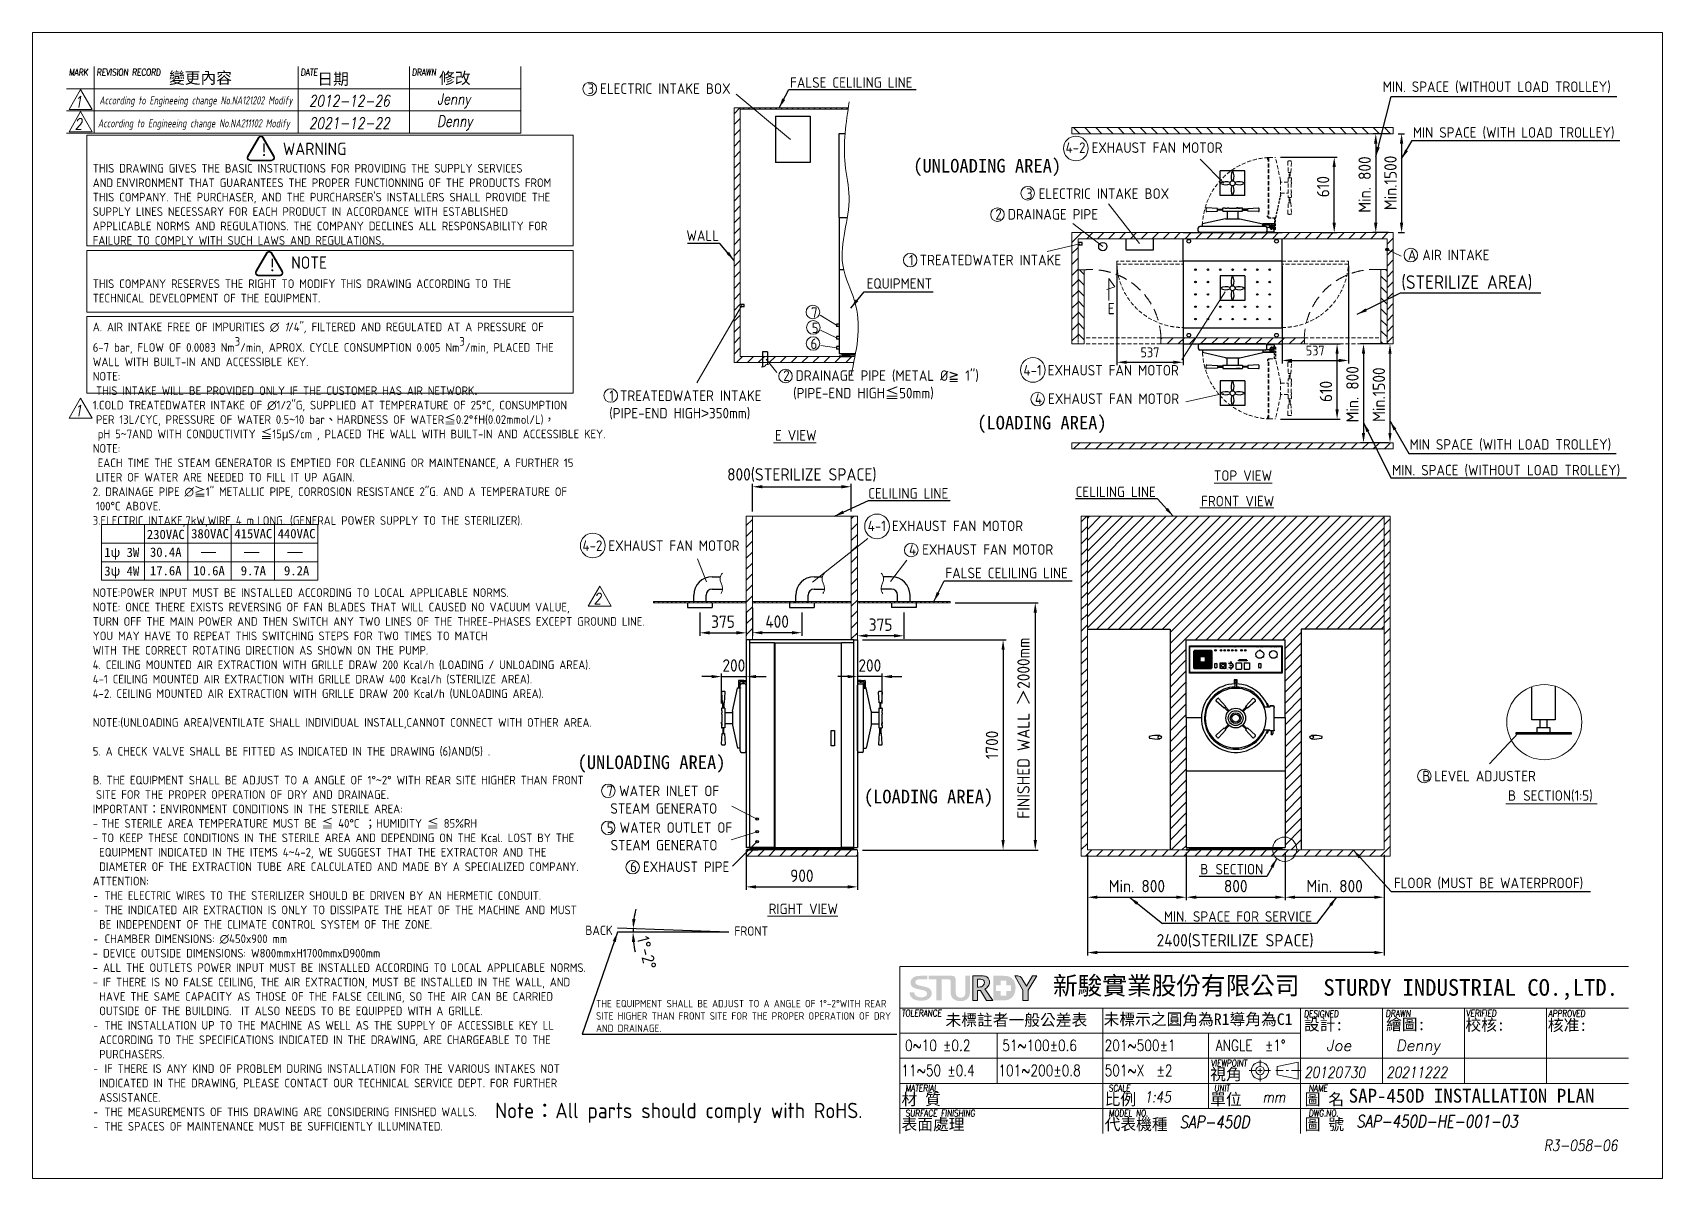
# Model space of a CAD drawing. Header units: millimetres. Extents: x -206125 to -192940, y -10422 to -1152.
import ezdxf

# ---------------------------------------------------------------- set-up
doc = ezdxf.new("R2010")
doc.units = ezdxf.units.MM
doc.header["$MEASUREMENT"] = 0
doc.linetypes.add('CENTER2', pattern=[28.575, 19.05, -3.175, 3.175, -3.175])
doc.linetypes.add('HIDDEN', pattern=[9.525, 6.35, -3.175])
doc.layers.get('0').update_dxf_attribs({"lineweight": 25})
for name, color, linetype, lineweight in [('D', 3, 'Continuous', 13), ('F', 7, 'Continuous', 15), ('H', 2, 'HIDDEN', 15), ('S', 4, 'Continuous', 15), ('T', 4, 'Continuous', 15)]:
    doc.layers.add(name, color=color, linetype=linetype, lineweight=lineweight)
doc.layers.add('HI', color=2, linetype='HIDDEN')
doc.styles.get("Standard").update_dxf_attribs({"font": 'KAIU.TTF'})
doc.styles.add('STU25', font='isocp2.shx')
doc.styles.add('Text', font='romans.shx', dxfattribs={"width": 0.8, "oblique": 10})
doc.dimstyles.new('STU25', dxfattribs={"dimscale": 40, "dimtxt": 2.5, "dimasz": 2, "dimexe": 0.6, "dimexo": 1, "dimgap": 1, "dimtad": 1, "dimdsep": 46, "dimtxsty": 'STU25', "dimcen": 2, "dimazin": 2, "dimtfac": 1, "dimtmove": 0, "dimatfit": 3, "dimfxl": 0, "dimtolj": 1, "dimtzin": 0, "dimarcsym": 0})
doc.dimstyles.new('STU25$7', dxfattribs={"dimscale": 40, "dimtxt": 2.5, "dimasz": 2, "dimexe": 1.25, "dimexo": 0.625, "dimgap": 1, "dimtad": 0, "dimdec": 4, "dimdsep": 46, "dimtxsty": 'STU25', "dimcen": 2.5, "dimazin": 2, "dimtfac": 1, "dimtdec": 4, "dimtmove": 0, "dimatfit": 3, "dimfxl": 0, "dimtolj": 1, "dimtzin": 0, "dimarcsym": 0})
pattern_1 = [(45, (17908.896, 12567.923), (-17.6776695, 17.6776695), [])]
pattern_2 = [(135, (17606.76, 12449.903), (-44.194174, -44.194174), [])]
pattern_3 = [(45, (17908.896, 12567.92), (-44.194174, 44.194174), [])]

msp = doc.modelspace()

# ---------------------------------------------------------------- texts
at = {"lineweight": -3}
for s, p in [('變更內容', (-205021.842, -1564.604)), ('日期', (-203821.68, -1573.504)), ('修改', (-202836.202, -1566.384))]:
    msp.add_text(s, height=93.4085, dxfattribs=at).set_placement(p)
for s, insert, char_height, width, attachment_point in [('{\\fArial|b0|i0|c0|p34;POWER}', (-196565.24, -6126.847), 3.5, 19.50054, 1), ('{\\fArial|b0|i0|c0|p34;ADD WATER}', (-196511.239, -6128.614), 3.5, 29.9713, 5), ('{\\fArial|b0|i0|c0|p34;HEAT}', (-196480.739, -6128.614), 3.5, 19, 5), ('{\\fArial|b0|i0|c0|p34;STERI}.', (-196449.66, -6128.614), 3.5, 19, 5), ('{\\fArial|b0|i0|c0|p34;DRY}', (-196425.24, -6126.847), 3.5, 14.99983, 1), ('{\\fArial|b0|i0|c0|p34;COMPLETE}', (-196403.24, -6126.847), 3.5, 23.49974, 1), ('{\\fArial|b0|i0|c0|p34;CHAMBER PRESSURE GAUGE}', (-196234.24, -6126.847), 3.5, 77.43945, 1), ('{\\fArial|b0|i0|c0|p34;JACKET PRESSURE GAUGE}', (-196118.24, -6126.847), 3.5, 67.407, 1), ('{\\fArial|b0|i0|c0|p34;OFF}', (-196559.24, -6292.347), 5, 16.49951, 1), ('{\\fArial|b0|i0|c0|p34;ON}', (-196557.24, -6248.347), 5, 14.49951, 1), ('{\\fArial|b0|i0|c0|p34;EMERGENCY}', (-196508.24, -6300.847), 3.5, 23.5, 1), ('\\A1;{\\fArial|b1|i1|c0|p34;kg/cm\\H0.7x;\\S2^  ;}', (-196464.74, -6296.847), 4, 25.94918, 1), ('{\\fArial|b1|i0|c0|p34;0.9}', (-196458.793, -6249.847), 4, 25.84153, 1), ('{\\fArial|b1|i0|c0|p34;2.1}', (-196458.74, -6288.847), 4, 25.7884, 1), ('{\\fArial|b0|i0|c0|p34;PRESSURE CONTROL}', (-196457.74, -6234.847), 3.5, 56.4195, 1), ('{\\fArial|b1|i0|c0|p34;1.2}', (-196420.24, -6247.847), 4, 11.85227, 1), ('{\\fArial|b0|i0|c0|p34;STERI.}', (-196373.776, -6237.847), 3.5, 43.963, 1), ('{\\fArial|b0|i0|c0|p34;TIMER}', (-196335.74, -6221.341), 3.5, 59.839, 5), ('{\\fArial|b0|i0|c0|p34;DRY}', (-196308.74, -6237.847), 3.5, 35.41234, 1)]:
    msp.add_mtext(s, dxfattribs=dict(insert=insert, char_height=char_height, width=width, attachment_point=attachment_point))
at = {"char_height": 5, "attachment_point": 1}
for s, insert in [('{\\fArial|b0|i0|c0|p34;NORMAL}', (-196212.24, -6292.347)), ('{\\fARIAL|b0|i0|c0|p34;LIQUID}', (-196209.24, -6248.347))]:
    msp.add_mtext(s, dxfattribs=dict(at, insert=insert))
at = {"layer": 'D', "color": 4}
msp.add_text('SAP-450D INSTALLATION PLAN', height=112.5, dxfattribs=at).set_placement((-195478.282, -9808.764))
at = {"layer": 'D', "color": 11, "attachment_point": 1, "style": 'STU25'}
for s, insert, char_height in [('{\\C3;3 ELECTRIC INTAKE BOX}', (-201636.501, -1562.577), 85), ('{\\f標楷體|b0|i0|c136|p65;!}', (-204286.895, -2049.954), 100), ('WARNING', (-204100.383, -2042.205), 100), ('{\\C3;4-2 EXHAUST FAN MOTOR}', (-197768.635, -2040.171), 85), ('{\\A1;}\\P{\\A1;     }\\P{\\A1;THIS DRAWING GIVES THE BASIC INSTRUCTIONS FOR PROVIDING THE SUPPLY SERVICES }\\P{\\A1;AND}{\\A1;\\F????; }{\\A1;\\Fisocp2.shx;ENVIRONMENT THAT GUARANTEES THE PROPER FUNCTIONNING OF THE PRODUCTS FROM }\\P{\\A1;\\Fisocp2.shx;THIS COMPANY. THE PURCHASER, AND THE PURCHARSER\'S INSTALLERS SHALL PROVIDE THE }\\P{\\A1;\\Fisocp2.shx;SUPPLY LlNES NECESSARY FOR EACH PRODUCT IN ACCORDANCE WITH ESTABLlSHED }\\P{\\A1;\\Fisocp2.shx;APPLlCABLE NORMS AND REGULATIONS. THE COMPANY DECLlNES ALL RESPONSABILlTY FOR }\\P{\\A1;\\Fisocp2.shx;FAILURE TO COMPLY WITH SUCH LAWS AND REGULATIONS}{\\A1;\\F????;.}\\P{\\A1;\\F????;}\\P{\\A1;\\F????;}\\P{\\A1;\\Fisocp2.shx;THIS COMPANY RESERVES THE RIGHT TO MODIFY THIS DRAWING ACCORDING TO THE }\\P{\\A1;\\Fisocp2.shx;TECHNICAL DEVELOPMENT OF THE EQUIPMENT.}\\P{\\A1;\\Fisocp2.shx;}\\P{\\A1;\\Fisocp2.shx;A. AIR INTAKE FREE OF IMPURITIES ∅ }{\\A1;\\fISOCP2|b0|i1|c0|p2;1}{\\A1;\\Fisocp2.shx;/4"}{\\A1;\\fISOCP2|b0|i1|c0|p2;, }{\\A1;\\Fisocp2.shx;FILTERED AND REGULATED AT A PRESSURE OF }\\P{\\A1;\\Fisocp2.shx;6-7 bar, FLOW OF 0.0083 Nm{\\A1;\\Fisocp2.shx;\\S3^ ;}/min, APROX. CYCLE CONSUMPTION 0.005 Nm{\\A1;\\Fisocp2.shx;\\S3^ ;}/min, PLACED THE }\\P{\\A1;\\Fisocp2.shx;WALL WITH BUILT-IN AND ACCESSIBLE KEY.}\\P{\\A1;\\Fisocp2.shx;NOTE:}\\P{\\A1;\\F????; }{\\A1;\\Fisocp2.shx;THIS INTAKE WILL BE PROVIDED ONLY IF THE CUSTOMER HAS AIR NETWORK}{\\A1;\\fArial|b0|i0|c0|p34;.}\\P{\\A1;\\Fisocp2.shx;1.COLD TREATEDWATER INTAKE OF ∅1/2"G, SUPPLIED AT TEMPERATURE OF 25°C, CONSUMPTION }\\P{\\A1;\\F????; }{\\A1;\\Fisocp2.shx;PER 13L/CYC, PRESSURE OF WATER 0.5}{\\A1;\\f細明體|b0|i0|c136|p49;~}{\\A1;\\Fisocp2.shx;10 bar}{\\A1;\\f標楷體|b0|i0|c136|p65;、}{\\A1;\\Fisocp2.shx;HARDNESS OF WATER}{\\A1;\\f標楷體|b0|i0|c136|p65;≦}{\\A1;\\Fisocp2.shx;0.2°fH(0.02mmol/L)}{\\A1;\\f標楷體|b0|i0|c136|p65;，}\\P{\\A1;\\Fisocp2.shx; pH 5}{\\A1;\\f細明體|b0|i0|c136|p49;~}{\\A1;\\Fisocp2.shx;7AND WITH CONDUCTIVITY }{\\A1;\\f標楷體|b0|i0|c136|p65;≦}{\\A1;\\Fisocp2.shx;15}{\\A1;\\f新細明體|b0|i0|c136|p16;μ}{\\A1;\\Fisocp2.shx;S/cm , PLACED THE WALL WITH BUILT-IN AND ACCESSIBLE KEY.}\\P{\\A1;\\Fisocp2.shx;NOTE:}\\P{\\A1;\\Fisocp2.shx; EACH TIME THE STEAM GENERATOR IS EMPTIED FOR CLEANING OR MAINTENANCE, A FURTHER 15 }\\P{\\A1;\\F???; }{\\A1;\\Fisocp2.shx;LITER OF WATER ARE NEEDED TO FILL IT UP AGAIN.}\\P{\\A1;\\Fisocp2.shx;2. DRAINAGE PIPE ∅}{\\A1;\\f標楷體|b0|i0|c136|p65;≧}{\\A1;\\Fisocp2.shx;1" METALLIC PIPE, CORROSION RESISTANCE 2"G. AND A TEMPERATURE OF }\\P{\\A1;\\F???; }{\\A1;\\Fisocp2.shx;100°C ABOVE.}\\P{\\A1;\\Fisocp2.shx;3.ELECTRIC INTAKE,7kW,WIRE 4 m}{\\A1;\\F???; }{\\A1;\\Fisocp2.shx;LONG. (GENERAL POWER SUPPLY TO THE STERILIZER).}\\P{\\A1;\\Fisocp2.shx;}\\P{\\A1;\\Fisocp2.shx;}\\P{\\A1;\\Fisocp2.shx;}\\P{\\A1;\\Fisocp2.shx;}\\P{\\A1;\\Fisocp2.shx;NOTE:POWER INPUT MUST BE INSTALLED ACCORDING TO LOCAL APPLICABLE NORMS.}\\P{\\A1;NOTE: ONCE THERE EXISTS REVERSING OF FAN BLADES THAT WILL CAUSED NO VACUUM VALUE, }\\P{\\A1;TURN OFF THE MAIN POWER AND THEN SWITCH ANY TWO LINES OF THE THREE-PHASES EXCEPT GROUND LINE. }\\P{\\A1;YOU MAY HAVE TO REPEAT THIS SWITCHING STEPS FOR TWO TIMES TO MATCH }\\P{\\A1;WITH THE CORRECT ROTATING DIRECTION AS SHOWN ON THE PUMP. }\\P{\\A1;\\Fisocp2.shx;4. CEILING MOUNTED AIR EXTRACTION WITH GRILLE DRAW 200 Kcal/h (LOADING / UNLOADING AREA).}\\P{\\A1;\\Fisocp2.shx;4-1 CEILING MOUNTED AIR EXTRACTION WITH GRILLE DRAW 400 Kcal/h (STERILIZE AREA).}\\P{\\A1;\\Fisocp2.shx;4-2. CEILING MOUNTED AIR EXTRACTION WITH GRILLE DRAW 200 Kcal/h (UNLOADING AREA).}\\P{\\A1;\\Fisocp2.shx;}\\P{\\A1;\\Fisocp2.shx;NOTE:(UNLOADING AREA)VENTILATE SHALL INDIVIDUAL INSTALL,CANNOT CONNECT WITH OTHER AREA.}\\P{\\A1;\\Fisocp2.shx;}\\P{\\A1;\\Fisocp2.shx;5. A CHECK VALVE SHALL BE FITTED AS INDICATED IN THE DRAWING (6)AND(5) .}\\P{\\A1;\\Fisocp2.shx;}\\P{\\A1;\\Fisocp2.shx;B. THE EQUIPMENT SHALL BE ADJUST TO A ANGLE OF 1°}{\\A1;\\f細明體|b0|i0|c136|p49;~}{\\A1;\\Fisocp2.shx;2° WITH REAR SITE HIGHER THAN FRONT }\\P{\\A1;\\F???; }{\\A1;\\Fisocp2.shx;SITE FOR THE PROPER OPERATION OF DRY AND DRAINAGE}{\\A1;\\fArial|b0|i0|c0|p34;.}\\P{\\A1;\\Fisocp2.shx;IMPORTANT}{\\A1;\\f標楷體|b0|i0|c136|p65;：}{\\A1;\\Fisocp2.shx;ENVIRONMENT CONDITIONS IN THE STERILE AREA:}\\P{\\A1;\\Fisocp2.shx;-}{\\A1;\\F???; }{\\A1;\\Fisocp2.shx;THE STERILE AREA TEMPERATURE MUST BE }{\\A1;\\f標楷體|b0|i0|c136|p65;≦}{\\A1;\\Fisocp2.shx; 40°C }{\\A1;\\f標楷體|b0|i0|c136|p65;；}{\\A1;\\Fisocp2.shx;HUMIDITY }{\\A1;\\f標楷體|b0|i0|c136|p65;≦}{\\A1;\\Fisocp2.shx; 85%RH}\\P{\\A1;\\Fisocp2.shx;-}{\\A1;\\F???; }{\\A1;\\Fisocp2.shx;TO KEEP THESE CONDITIONS IN THE STERILE AREA AND DEPENDING ON THE Kcal. LOST BY THE }\\P{\\A1;\\F???;  }{\\A1;\\Fisocp2.shx;EQUIPMENT INDICATED IN THE ITEMS 4}{\\A1;\\f標楷體|b0|i0|c136|p65;~}{\\A1;\\Fisocp2.shx;4-2, WE SUGGEST THAT THE EXTRACTOR AND THE }\\P{\\A1;\\F???;  }{\\A1;\\Fisocp2.shx;DIAMETER OF THE EXTRACTION TUBE ARE CALCULATED AND MADE BY A SPECIALIZED COMPANY.}\\P{\\A1;\\Fisocp2.shx;ATTENTION:}\\P{\\A1;\\f標楷體|b0|i0|c136|p65;- }{\\A1;\\Fisocp2.shx;THE ELECTRIC WIRES TO THE STERILIZER SHOULD BE DRIVEN BY AN HERMETIC CONDUIT.  }\\P{\\A1;\\f標楷體|b0|i0|c136|p65;- }{\\A1;\\Fisocp2.shx;THE INDICATED AIR EXTRACTION IS ONLY TO DISSIPATE THE HEAT OF THE MACHINE AND MUST }\\P{\\A1;\\F???;  }{\\A1;\\Fisocp2.shx;BE INDEPENDENT OF THE CLIMATE CONTROL SYSTEM OF THE ZONE.}\\P{\\A1;\\f標楷體|b0|i0|c136|p65;- }{\\A1;\\Fisocp2.shx;CHAMBER DIMENSIONS: ∅450x900 mm}\\P{\\A1;\\Fisocp2.shx;- DEVICE OUTSIDE DIMENSIONS: W800mmxH1700mmxD900mm}\\P{\\A1;\\Fisocp2.shx;- ALL THE OUTLETS POWER INPUT MUST BE INSTALLED ACCORDING TO LOCAL APPLICABLE NORMS.}\\P{\\A1;\\Fisocp2.shx;- IF THERE IS NO FALSE CEILING, THE AIR EXTRACTION, MUST BE INSTALLED IN THE WALL, AND }\\P{\\A1;\\F???;  }{\\A1;\\Fisocp2.shx;HAVE THE SAME CAPACITY AS THOSE OF THE FALSE CEILING, SO THE AIR CAN BE CARRIED }\\P{\\A1;\\F???;  }{\\A1;\\Fisocp2.shx;OUTSIDE OF THE BUILDING.  IT ALSO NEEDS TO BE EQUIPPED WITH A GRILLE.}\\P{\\A1;\\f標楷體|b0|i0|c136|p65;- }{\\A1;\\Fisocp2.shx;THE INSTALLATION UP TO THE MACHINE AS WELL AS THE SUPPLY OF ACCESSIBLE KEY LL}\\P{\\A1;\\F???;  }{\\A1;\\Fisocp2.shx;ACCORDING TO THE SPECIFICATIONS INDICATED IN THE DRAWING, ARE CHARGEABLE TO THE }\\P{\\A1;\\F???;  }{\\A1;\\Fisocp2.shx;PURCHASERS.}{\\A1;\\fArial|b0|i0|c0|p34; }\\P{\\A1;\\f標楷體|b0|i0|c136|p65;- }{\\A1;\\Fisocp2.shx;IF THERE IS ANY KIND OF PROBLEM DURING INSTALLATION FOR THE VARIOUS INTAKES NOT }\\P{\\A1;\\F???;  }{\\A1;\\Fisocp2.shx;INDICATED IN THE DRAWING, PLEASE CONTACT OUR TECHNICAL SERVICE DEPT. FOR FURTHER }\\P{\\A1;\\F???;  }{\\A1;\\Fisocp2.shx;ASSISTANCE.}\\P{\\A1;\\f標楷體|b0|i0|c136|p65;- }{\\A1;\\Fisocp2.shx;THE MEASUREMENTS OF THIS DRAWING ARE CONSIDERING FINISHED WALLS.}\\P{\\A1;\\f標楷體|b0|i0|c136|p65;- }{\\A1;\\Fisocp2.shx;THE SPACES OF MAINTENANCE MUST BE SUFFICIENTLY ILLUMINATED.}', (-205638.519, -1981.341), 70), ('{\\C3;3 ELECTRIC INTAKE BOX}', (-198088.521, -2412.13), 85), ('{\\C3;2 DRAINAGE PIPE}', (-198336.848, -2579.265), 85), ('{\\f標楷體|b0|i0|c136|p65;!}', (-204219.653, -2981.865), 100), ('NOTE', (-204033.14, -2962.497), 100), ('{\\C3;1 TREATEDWATER INTAKE}', (-199035.612, -2949.48), 85), ('{\\C3;7}', (-199827.101, -3373.329), 85), ('{\\C3;5}', (-199822.658, -3497.908), 85), ('{\\C3;6}', (-199832.013, -3626.307), 85), ('{\\C3;2 DRAINAGE PIPE (METAL %%C\\f新細明體|b0|i0|c136|p18;≧\\Fisocp2.shx; 1")\\P\\f????|b0|i0|c136|p18; \\Fisocp2.shx; (PIPE-END HIGH\\f標楷體|b0|i0|c136|p65;≦\\Fisocp2.shx;50mm)}', (-200052.736, -3884.212), 85), ('{\\C3;4-1 EXHAUST FAN MOTOR}', (-198109.455, -3841.262), 85), ('{\\C3;1 TREATEDWATER INTAKE\\P(PIPE-END HIGH\\f新細明體|b0|i0|c136|p18;>\\Fisocp2.shx;350mm)}', (-201460.069, -4046.726), 85), ('{\\C3;4 EXHAUST FAN MOTOR}', (-198016.216, -4071.348), 85), ('{\\C3;4-1 EXHAUST FAN MOTOR}', (-199369.237, -5100.466), 85), ('{\\f標楷體|b0|i0|c136|p65;230VAC}', (-205200.495, -5174.285), 75), ('{\\f標楷體|b0|i0|c136|p65;380VAC}', (-204842.612, -5168.1), 75), ('{\\f標楷體|b0|i0|c136|p65;415VAC}', (-204492.612, -5168.1), 75), ('{\\f標楷體|b0|i0|c136|p65;440VAC}', (-204142.612, -5168.1), 75), ('{\\C3;4-2 EXHAUST FAN MOTOR}', (-201677.048, -5260.09), 85), ('{\\f標楷體|b0|i0|c136|p65;1ψ 3W}', (-205544.93, -5319.252), 75), ('{\\f標楷體|b0|i0|c136|p65;30.4A}', (-205175.552, -5317.654), 75), ('{\\C3;4 EXHAUST FAN MOTOR}', (-199034.532, -5291.147), 85), ('{\\f標楷體|b0|i0|c136|p65;3ψ 4W}', (-205544.93, -5470.324), 75), ('{\\f標楷體|b0|i0|c136|p65;17.6A}', (-205175.552, -5467.654), 75), ('{\\f標楷體|b0|i0|c136|p65;10.6A}', (-204825.552, -5467.654), 75), ('{\\f標楷體|b0|i0|c136|p65;9.7A}', (-204441.256, -5467.654), 75), ('{\\f標楷體|b0|i0|c136|p65;9.2A}', (-204091.256, -5467.654), 75), ('{\\C3;7 WATER INLET OF \\P\\f????|b0|i0|c0|p54; \\Fisocp2.shx;STEAM GENERATO}', (-201482.43, -7244.622), 85), ('{\\C3;5 WATER OUTLET OF \\P\\f????|b0|i0|c0|p54; \\Fisocp2.shx;STEAM GENERATO}', (-201480.464, -7541.221), 85), ('{\\C3;6 EXHAUST PIPE}', (-201291.594, -7858.174), 85)]:
    msp.add_mtext(s, dxfattribs=dict(at, insert=insert, char_height=char_height))
at = {"layer": 'D', "color": 11, "attachment_point": 1}
for s, insert, char_height in [('{\\Fisocp2.shx;\\C3;FALSE CELILING LINE}', (-199996.956, -1513.022), 85), ('{\\Fisocp2.shx;\\C3;MIN. SPACE (WITHOUT LOAD TROLLEY)}', (-195203.341, -1546.944), 85), ('{\\Fisocp2.shx;\\C3;MIN SPACE (WITH LOAD TROLLEY)}', (-194958.853, -1916.952), 85), ('{\\C3;(UNLOADING AREA)}', (-199001.442, -2173.876), 110), ('{\\Fisocp2.shx;\\C3;WALL}', (-200835.783, -2751.689), 85), ('{\\Fisocp2.shx;\\C3;A AIR INTAKE}', (-194999.553, -2908.308), 85), ('{\\Fisocp2.shx;\\C3;EQUIPMENT}', (-199378.228, -3139.352), 85), ('{\\Fisocp2.shx;\\C3;(STERILIZE AREA)}', (-195052.162, -3115.37), 110), ('{\\C3;(LOADING AREA)}', (-198483.496, -4252.47), 110), ('{\\Fisocp2.shx;\\C3;E VIEW}', (-200119.614, -4367.568), 85), ('{\\Fisocp2.shx;\\C3;MIN SPACE (WITH LOAD TROLLEY)}', (-194986.134, -4440.963), 85), ('{\\Fisocp2.shx;\\C3;TOP VIEW}', (-196568.339, -4693.355), 85), ('{\\Fisocp2.shx;\\C3;MIN. SPACE (WITHOUT LOAD TROLLEY)}', (-195127.233, -4648.917), 85), ('{\\Fisocp.shx;\\C3;CELILING LINE}', (-199365.444, -4837.067), 85), ('{\\Fisocp.shx;\\C3;CELILING LINE}', (-197686.992, -4824.661), 85), ('{\\Fisocp2.shx;\\C3;FRONT VIEW}', (-196671.784, -4899.61), 85), ('{\\Fisocp2.shx;\\C3;FALSE CELILING LINE}', (-198740.181, -5481.048), 85), ('{\\C3;(UNLOADING AREA)}', (-201716.758, -7000.289), 110), ('{\\Fisocp2.shx;\\C3;B\\f???|b0|i0|c0|p65; \\Fisocp2.shx;LEVEL ADJUSTER}', (-194882.991, -7124.246), 85), ('{\\C3;(LOADING AREA)}', (-199400.709, -7277.492), 110), ('{\\Fisocp2.shx;\\C3;B\\f標楷體|b0|i0|c136|p65; \\Fisocp2.shx;SECTION(1:5)}', (-194188.925, -7281.466), 85), ('{\\Fisocp2.shx;\\C3;B\\f標楷體|b0|i0|c136|p65; \\Fisocp2.shx;SECTION}', (-196678.386, -7877.387), 85), ('{\\Fisocp2.shx;\\C3;FLOOR (MUST BE WATERPROOF)}', (-195112.877, -7989.039), 85), ('{\\Fisocp2.shx;\\C3;RIGHT VIEW}', (-200170.622, -8198.713), 85), ('{\\Fisocp2.shx;\\C3;MIN. SPACE FOR SERVICE}', (-196973.596, -8260.515), 85), ('{\\Fisocp2.shx;\\C3;THE EQUIPMENT SHALL BE ADJUST TO A ANGLE OF 1%%d-2%%dWITH REAR \\PSITE HIGHER THAN FRONT SITE FOR THE PROPER OPERATION OF DRY \\PAND DRAINAGE.}', (-201567.086, -8977.317), 60)]:
    msp.add_mtext(s, dxfattribs=dict(at, insert=insert, char_height=char_height))
at = {"layer": 'D', "insert": (-197428.696, -3340.492), "char_height": 90, "attachment_point": 1}
msp.add_mtext('{\\Fisocp2.shx;E}', dxfattribs=at)
at = {"layer": 'D', "linetype": 'Continuous', "char_height": 75, "width": 218.181, "attachment_point": 1}
for s, insert in [('{\\Fisocp2.shx;BACK}', (-201653.614, -8377.18)), ('{\\Fisocp2.shx;FRONT}', (-200447.879, -8383.151))]:
    msp.add_mtext(s, dxfattribs=dict(at, insert=insert))
at = {"layer": 'D', "color": 0, "insert": (-202383.317, -9809.984), "char_height": 125, "attachment_point": 1, "style": 'STU25'}
msp.add_mtext('Note{\\f標楷體|b0|i0|c136|p65;：}All parts should comply with RoHS.', dxfattribs=at)
at = {"layer": 'F', "color": 1, "lineweight": 15, "style": 'Text', "oblique": 5, "width": 0.8}
for s, p in [('MARK', (-205831.274, -1500.12)), ('REVISION RECORD', (-205606.274, -1500.12)), ('DATE', (-203956.124, -1500.12)), ('DRAWN', (-203056.124, -1500.12))]:
    msp.add_text(s, height=54, dxfattribs=at).set_placement(p)
at = {"layer": 'T', "lineweight": 20, "style": 'Text', "oblique": 10, "width": 0.8}
for s, height, p in [('1', 90, (-205785.897, -1756.947)), ('2012-12-26', 90, (-203889.212, -1749.266)), ('Jenny', 90, (-202852.753, -1733.466)), ('2021-12-22', 90, (-203889.212, -1929.266)), ('Denny', 90, (-202852.753, -1913.466)), ('2', 90, (-205785.897, -1936.947)), ('1', 90, (-205785.897, -4254.796)), ('2', 90, (-201585.754, -5777.064)), ('20120730', 90, (-195838.025, -9608.548)), ('20211222', 90, (-195174.275, -9608.548)), ('1:45', 90, (-197131.677, -9807.426)), ('mm', 90, (-196175.061, -9807.171)), ('SAP-450D', 99, (-196844.717, -10015.028)), ('SAP-450D-HE-001-03', 99, (-195416.938, -10008.734))]:
    msp.add_text(s, height=height, dxfattribs=at).set_placement(p)
at = {"layer": 'T', "lineweight": 20, "style": 'Text', "oblique": 10}
for s, p in [('Joe', (-195660.705, -9390.636)), ('Denny', (-195095.651, -9390.636))]:
    msp.add_text(s, height=90, dxfattribs=at).set_placement(p)
at = {"layer": 'T', "linetype": 'Continuous', "lineweight": 20, "attachment_point": 1, "style": 'Text'}
for s, insert, char_height in [('{\\Fisocp2.shx|c136;According to Engineeing change No.NA121202 Modify}', (-205584.875, -1667.474), 65), ('{\\Fisocp2.shx|c136;According to Engineeing change No.NA211102 Modify}', (-205596.734, -1853.263), 65), ('{R3-058-06}', (-193899.367, -10109.775), 90)]:
    msp.add_mtext(s, dxfattribs=dict(at, insert=insert, char_height=char_height))

# ---------------------------------------------------------------- blocks, each defined once
blk = doc.blocks.new('*D3')
at = {"layer": 'D', "color": 0, "lineweight": -2}
for p, q in [((-195157, -3670), (-195168, -3670)), ((-195144, -3750), (-195144, -4390)), ((-195157, -4470), (-195168, -4470))]:
    blk.add_line(p, q, dxfattribs=at)
at = {"layer": 'D', "color": 0}
for points in [[(-195131, -3750), (-195157, -3750), (-195144, -3670)], [(-195157, -4390), (-195131, -4390), (-195144, -4470)]]:
    blk.add_solid(points, dxfattribs=at)
at = {"layer": 'Defpoints', "color": 0}
for p in [(-195117, -3670), (-195144, -4470), (-195117, -4470)]:
    blk.add_point(p, dxfattribs=at)
at = {"layer": 'D', "color": 0, "insert": (-195234, -4081), "char_height": 100, "attachment_point": 5, "rotation": 90, "style": 'STU25'}
blk.add_mtext('\\A1;{\\Fisocp2.shx;Min.1500}', dxfattribs=at)
blk = doc.blocks.new('*D5')
at = {"layer": 'D', "color": 0, "lineweight": -2}
for p, q in [((-195992, -7784), (-195992, -8171)), ((-195192, -7805), (-195192, -8171)), ((-195912, -8147), (-195272, -8147))]:
    blk.add_line(p, q, dxfattribs=at)
at = {"layer": 'D', "color": 0}
for points in [[(-195912, -8134), (-195912, -8160), (-195992, -8147)], [(-195272, -8160), (-195272, -8134), (-195192, -8147)]]:
    blk.add_solid(points, dxfattribs=at)
at = {"layer": 'Defpoints', "color": 0}
for p in [(-195992, -7744), (-195192, -7765), (-195192, -8147)]:
    blk.add_point(p, dxfattribs=at)
at = {"layer": 'D', "color": 0, "insert": (-195592, -8057), "char_height": 100, "attachment_point": 5, "style": 'STU25'}
blk.add_mtext('\\A1;Min. 800', dxfattribs=at)
blk = doc.blocks.new('*D4')
at = {"layer": 'D', "color": 0, "lineweight": -2}
for p, q in [((-197592, -7805), (-197592, -8171)), ((-196792, -7784), (-196792, -8171)), ((-197512, -8147), (-196872, -8147))]:
    blk.add_line(p, q, dxfattribs=at)
at = {"layer": 'D', "color": 0}
for points in [[(-197512, -8134), (-197512, -8160), (-197592, -8147)], [(-196872, -8160), (-196872, -8134), (-196792, -8147)]]:
    blk.add_solid(points, dxfattribs=at)
at = {"layer": 'Defpoints', "color": 0}
for p in [(-197592, -7765), (-196792, -7744), (-196792, -8147)]:
    blk.add_point(p, dxfattribs=at)
at = {"layer": 'D', "color": 0, "insert": (-197192, -8057), "char_height": 100, "attachment_point": 5, "style": 'STU25'}
blk.add_mtext('\\A1;Min. 800', dxfattribs=at)
blk = doc.blocks.new('*D6')
at = {"layer": 'D', "color": 0, "linetype": 'Continuous', "lineweight": -2}
for p, q in [((-200727, -5844), (-200727, -6032)), ((-200352, -5844), (-200352, -6032)), ((-200647, -6008), (-200432, -6008))]:
    blk.add_line(p, q, dxfattribs=at)
at = {"layer": 'D', "color": 0}
for points in [[(-200647, -5994), (-200647, -6021), (-200727, -6008)], [(-200432, -6021), (-200432, -5994), (-200352, -6008)]]:
    blk.add_solid(points, dxfattribs=at)
at = {"layer": 'Defpoints', "color": 0}
for p in [(-200727, -5804), (-200352, -5804), (-200352, -6008)]:
    blk.add_point(p, dxfattribs=at)
at = {"layer": 'D', "color": 0, "insert": (-200540, -5918), "char_height": 100, "attachment_point": 5, "style": 'STU25'}
blk.add_mtext('\\A1;375', dxfattribs=at)
blk = doc.blocks.new('*D7')
at = {"layer": 'D', "color": 0, "linetype": 'Continuous', "lineweight": -2}
for p, q in [((-199077, -5844), (-199077, -6056)), ((-199452, -6024), (-199452, -6008)), ((-199157, -6032), (-199372, -6032))]:
    blk.add_line(p, q, dxfattribs=at)
at = {"layer": 'D', "color": 0}
for points in [[(-199372, -6018), (-199372, -6045), (-199452, -6032)], [(-199157, -6045), (-199157, -6018), (-199077, -6032)]]:
    blk.add_solid(points, dxfattribs=at)
at = {"layer": 'Defpoints', "color": 0}
for p in [(-199077, -5804), (-199452, -6032), (-199452, -6064)]:
    blk.add_point(p, dxfattribs=at)
at = {"layer": 'D', "color": 0, "insert": (-199265, -5942), "char_height": 100, "attachment_point": 5, "style": 'STU25'}
blk.add_mtext('\\A1;375', dxfattribs=at)
blk = doc.blocks.new('*D8')
at = {"layer": 'D', "color": 0, "lineweight": -2}
for p, q in [((-195796, -3670), (-195548, -3670)), ((-195572, -4200), (-195572, -3750)), ((-196030, -4280), (-195548, -4280))]:
    blk.add_line(p, q, dxfattribs=at)
at = {"layer": 'D', "color": 0}
for points in [[(-195559, -3750), (-195585, -3750), (-195572, -3670)], [(-195585, -4200), (-195559, -4200), (-195572, -4280)]]:
    blk.add_solid(points, dxfattribs=at)
at = {"layer": 'Defpoints', "color": 0}
for p in [(-195836, -3670), (-195572, -3670), (-196070, -4280)]:
    blk.add_point(p, dxfattribs=at)
at = {"layer": 'D', "color": 0, "insert": (-195662, -4055), "char_height": 100, "attachment_point": 5, "rotation": 90, "style": 'STU25'}
blk.add_mtext('\\A1;610', dxfattribs=at)
blk = doc.blocks.new('*D9')
at = {"layer": 'D', "color": 0, "lineweight": -2}
for p, q in [((-195157, -3670), (-195382, -3670)), ((-195358, -3750), (-195358, -4390)), ((-195157, -4470), (-195382, -4470))]:
    blk.add_line(p, q, dxfattribs=at)
at = {"layer": 'D', "color": 0}
for points in [[(-195345, -3750), (-195372, -3750), (-195358, -3670)], [(-195372, -4390), (-195345, -4390), (-195358, -4470)]]:
    blk.add_solid(points, dxfattribs=at)
at = {"layer": 'Defpoints', "color": 0}
for p in [(-195117, -3670), (-195358, -4470), (-195117, -4470)]:
    blk.add_point(p, dxfattribs=at)
at = {"layer": 'D', "color": 0, "insert": (-195448, -4078), "char_height": 100, "attachment_point": 5, "rotation": 90, "style": 'STU25'}
blk.add_mtext('\\A1;{\\Fisocp2.shx;Min. 800}', dxfattribs=at)
blk = doc.blocks.new('*D10')
at = {"layer": 'D', "color": 0, "lineweight": -2}
for p, q in [((-200352, -7782), (-200352, -8087)), ((-199452, -7782), (-199452, -8087)), ((-200272, -8063), (-199532, -8063))]:
    blk.add_line(p, q, dxfattribs=at)
at = {"layer": 'D', "color": 0}
for points in [[(-200272, -8050), (-200272, -8077), (-200352, -8063)], [(-199532, -8077), (-199532, -8050), (-199452, -8063)]]:
    blk.add_solid(points, dxfattribs=at)
at = {"layer": 'Defpoints', "color": 0}
for p in [(-200352, -7742), (-199452, -7742), (-199452, -8063)]:
    blk.add_point(p, dxfattribs=at)
at = {"layer": 'D', "color": 0, "insert": (-199902, -7973), "char_height": 100, "attachment_point": 5, "style": 'STU25'}
blk.add_mtext('\\A1;900', dxfattribs=at)
blk = doc.blocks.new('*D11')
at = {"layer": 'D', "color": 0, "lineweight": -2}
for p, q in [((-195077, -1970), (-195026, -1970)), ((-195050, -2050), (-195050, -2690)), ((-195077, -2770), (-195026, -2770))]:
    blk.add_line(p, q, dxfattribs=at)
at = {"layer": 'D', "color": 0}
for points in [[(-195037, -2050), (-195064, -2050), (-195050, -1970)], [(-195064, -2690), (-195037, -2690), (-195050, -2770)]]:
    blk.add_solid(points, dxfattribs=at)
at = {"layer": 'Defpoints', "color": 0}
for p in [(-195117, -1970), (-195117, -2770), (-195050, -2770)]:
    blk.add_point(p, dxfattribs=at)
at = {"layer": 'D', "color": 0, "insert": (-195140, -2368), "char_height": 100, "attachment_point": 5, "rotation": 90, "style": 'STU25'}
blk.add_mtext('\\A1;{\\Fisocp2.shx;Min.1500}', dxfattribs=at)
blk = doc.blocks.new('*D13')
at = {"layer": 'D', "color": 0, "lineweight": -2}
for p, q in [((-195157, -1970), (-195283, -1970)), ((-195259, -2050), (-195259, -2690)), ((-195157, -2770), (-195283, -2770))]:
    blk.add_line(p, q, dxfattribs=at)
at = {"layer": 'D', "color": 0}
for points in [[(-195246, -2050), (-195273, -2050), (-195259, -1970)], [(-195273, -2690), (-195246, -2690), (-195259, -2770)]]:
    blk.add_solid(points, dxfattribs=at)
at = {"layer": 'Defpoints', "color": 0}
for p in [(-195117, -1970), (-195259, -2770), (-195117, -2770)]:
    blk.add_point(p, dxfattribs=at)
at = {"layer": 'D', "color": 0, "insert": (-195349, -2381), "char_height": 100, "attachment_point": 5, "rotation": 90, "style": 'STU25'}
blk.add_mtext('\\A1;{\\Fisocp2.shx;Min. 800}', dxfattribs=at)
blk = doc.blocks.new('*D12')
at = {"layer": 'D', "color": 0, "lineweight": -2}
for p, q in [((-196030, -2160), (-195571, -2160)), ((-195595, -2690), (-195595, -2240)), ((-195692, -2770), (-195571, -2770))]:
    blk.add_line(p, q, dxfattribs=at)
at = {"layer": 'D', "color": 0}
for points in [[(-195582, -2240), (-195609, -2240), (-195595, -2160)], [(-195609, -2690), (-195582, -2690), (-195595, -2770)]]:
    blk.add_solid(points, dxfattribs=at)
at = {"layer": 'Defpoints', "color": 0}
for p in [(-196070, -2160), (-195595, -2160), (-195732, -2770)]:
    blk.add_point(p, dxfattribs=at)
at = {"layer": 'D', "color": 0, "insert": (-195685, -2398), "char_height": 100, "attachment_point": 5, "rotation": 90, "style": 'STU25'}
blk.add_mtext('\\A1;610', dxfattribs=at)
blk = doc.blocks.new('*D14')
at = {"layer": 'D', "color": 0, "lineweight": -2}
for p, q in [((-200302, -5805), (-200302, -6031)), ((-199902, -5844), (-199902, -6031)), ((-199982, -6007), (-200222, -6007))]:
    blk.add_line(p, q, dxfattribs=at)
at = {"layer": 'D', "color": 0}
for points in [[(-200222, -5994), (-200222, -6020), (-200302, -6007)], [(-199982, -6020), (-199982, -5994), (-199902, -6007)]]:
    blk.add_solid(points, dxfattribs=at)
at = {"layer": 'Defpoints', "color": 0}
for p in [(-200302, -5765), (-199902, -5804), (-200302, -6007)]:
    blk.add_point(p, dxfattribs=at)
at = {"layer": 'D', "color": 0, "insert": (-200102, -5917), "char_height": 100, "attachment_point": 5, "style": 'STU25'}
blk.add_mtext('\\A1;400', dxfattribs=at)
blk = doc.blocks.new('*D15')
at = {"layer": 'D', "color": 0, "lineweight": -2}
for p, q in [((-196792, -7784), (-196792, -8171)), ((-195992, -7784), (-195992, -8171)), ((-196712, -8147), (-196072, -8147))]:
    blk.add_line(p, q, dxfattribs=at)
at = {"layer": 'D', "color": 0}
for points in [[(-196712, -8134), (-196712, -8160), (-196792, -8147)], [(-196072, -8160), (-196072, -8134), (-195992, -8147)]]:
    blk.add_solid(points, dxfattribs=at)
at = {"layer": 'Defpoints', "color": 0}
for p in [(-196792, -7744), (-195992, -7744), (-195992, -8147)]:
    blk.add_point(p, dxfattribs=at)
at = {"layer": 'D', "color": 0, "insert": (-196392, -8057), "char_height": 100, "attachment_point": 5, "style": 'STU25'}
blk.add_mtext('\\A1;800', dxfattribs=at)
blk = doc.blocks.new('*D16')
at = {"layer": 'D', "color": 0, "lineweight": -2}
for p, q in [((-199412, -6065), (-198250, -6065)), ((-198274, -6145), (-198274, -7685)), ((-199412, -7765), (-198250, -7765))]:
    blk.add_line(p, q, dxfattribs=at)
at = {"layer": 'D', "color": 0}
for points in [[(-198261, -6145), (-198287, -6145), (-198274, -6065)], [(-198287, -7685), (-198261, -7685), (-198274, -7765)]]:
    blk.add_solid(points, dxfattribs=at)
at = {"layer": 'Defpoints', "color": 0}
for p in [(-199452, -6065), (-199452, -7765), (-198274, -7765)]:
    blk.add_point(p, dxfattribs=at)
at = {"layer": 'D', "color": 0, "insert": (-198364, -6915), "char_height": 100, "attachment_point": 5, "rotation": 90, "style": 'STU25'}
blk.add_mtext('\\A1;1700', dxfattribs=at)
blk = doc.blocks.new('*D17')
at = {"layer": 'D', "color": 0, "lineweight": -2}
for p, q in [((-200632, -6362), (-200712, -6362)), ((-200552, -6580), (-200552, -6338)), ((-200552, -6362), (-200352, -6362)), ((-200352, -6367), (-200352, -6386)), ((-200272, -6362), (-200192, -6362))]:
    blk.add_line(p, q, dxfattribs=at)
at = {"layer": 'D', "color": 0}
for points in [[(-200632, -6375), (-200632, -6349), (-200552, -6362)], [(-200272, -6349), (-200272, -6375), (-200352, -6362)]]:
    blk.add_solid(points, dxfattribs=at)
at = {"layer": 'Defpoints', "color": 0}
for p in [(-200352, -6327), (-200352, -6362), (-200552, -6620)]:
    blk.add_point(p, dxfattribs=at)
at = {"layer": 'D', "color": 0, "insert": (-200452, -6272), "char_height": 100, "attachment_point": 5, "style": 'STU25'}
blk.add_mtext('\\A1;200', dxfattribs=at)
blk = doc.blocks.new('*D18')
at = {"layer": 'D', "color": 0, "lineweight": -2}
for p, q in [((-199532, -6362), (-199612, -6362)), ((-199252, -6362), (-199452, -6362)), ((-199452, -6367), (-199452, -6386)), ((-199252, -6580), (-199252, -6338)), ((-199172, -6362), (-199092, -6362))]:
    blk.add_line(p, q, dxfattribs=at)
at = {"layer": 'D', "color": 0}
for points in [[(-199532, -6375), (-199532, -6349), (-199452, -6362)], [(-199172, -6349), (-199172, -6375), (-199252, -6362)]]:
    blk.add_solid(points, dxfattribs=at)
at = {"layer": 'Defpoints', "color": 0}
for p in [(-199452, -6327), (-199452, -6362), (-199252, -6620)]:
    blk.add_point(p, dxfattribs=at)
at = {"layer": 'D', "color": 0, "insert": (-199352, -6272), "char_height": 100, "attachment_point": 5, "style": 'STU25'}
blk.add_mtext('\\A1;200', dxfattribs=at)
blk = doc.blocks.new('*D19')
at = {"layer": 'D', "color": 0, "lineweight": -2}
for p, q in [((-198662, -5765), (-197990, -5765)), ((-198014, -5845), (-198014, -7685)), ((-199412, -7765), (-197990, -7765))]:
    blk.add_line(p, q, dxfattribs=at)
at = {"layer": 'D', "color": 0}
for points in [[(-198000, -5845), (-198027, -5845), (-198014, -5765)], [(-198027, -7685), (-198000, -7685), (-198014, -7765)]]:
    blk.add_solid(points, dxfattribs=at)
at = {"layer": 'Defpoints', "color": 0}
for p in [(-198702, -5765), (-199452, -7765), (-198014, -7765)]:
    blk.add_point(p, dxfattribs=at)
at = {"layer": 'D', "color": 0, "insert": (-198159, -7512), "char_height": 100, "attachment_point": 1, "rotation": 90, "style": 'STU25'}
blk.add_mtext('\\A1;{\\Fisocp2.shx;FINISHED WALL \\f新細明體|b0|i0|c136|p16;＞\\Fisocp2.shx;2000mm}', dxfattribs=at)
blk = doc.blocks.new('*D20')
at = {"layer": 'D', "color": 0, "linetype": 'Continuous', "lineweight": -2}
for start, end in [(166.1738, 172.0869), (178, 180), (185.9131, 191.8262)]:
    blk.add_arc((-200492, -8430), 776, start, end, dxfattribs=at)
at = {"layer": 'D', "color": 0}
for points in [[(-201250, -8509), (-201277, -8510), (-201268, -8430)], [(-201274, -8322), (-201247, -8324), (-201267, -8402)]]:
    blk.add_solid(points, dxfattribs=at)
at = {"layer": 'Defpoints', "color": 0}
for p in [(-201393, -8398), (-201393, -8430), (-201267, -8411), (-200492, -8430), (-200492, -8430)]:
    blk.add_point(p, dxfattribs=at)
at = {"layer": 'D', "color": 0, "insert": (-201157, -8596), "char_height": 100, "attachment_point": 5, "rotation": 284.0564, "style": 'STU25'}
blk.add_mtext('1%%D-2%%D', dxfattribs=at)
blk = doc.blocks.new('*D21')
at = {"layer": 'D', "color": 0, "lineweight": -2}
for p, q in [((-197592, -7805), (-197592, -8619)), ((-195192, -7805), (-195192, -8619)), ((-195272, -8595), (-197512, -8595))]:
    blk.add_line(p, q, dxfattribs=at)
at = {"layer": 'D', "color": 0}
for points in [[(-197512, -8581), (-197512, -8608), (-197592, -8595)], [(-195272, -8608), (-195272, -8581), (-195192, -8595)]]:
    blk.add_solid(points, dxfattribs=at)
at = {"layer": 'Defpoints', "color": 0}
for p in [(-197592, -7765), (-195192, -7765), (-197592, -8595)]:
    blk.add_point(p, dxfattribs=at)
at = {"layer": 'D', "color": 0, "insert": (-196397, -8500), "char_height": 100, "attachment_point": 5, "style": 'STU25'}
blk.add_mtext('\\A1;{\\Fisocp2.shx;2400(STERILIZE SPACE)}', dxfattribs=at)
blk = doc.blocks.new('*D22')
at = {"layer": 'D', "color": 0, "lineweight": -2}
for p, q in [((-200302, -5025), (-200302, -4802)), ((-200222, -4826), (-199582, -4826)), ((-199502, -5025), (-199502, -4802))]:
    blk.add_line(p, q, dxfattribs=at)
at = {"layer": 'D', "color": 0}
for points in [[(-200222, -4813), (-200222, -4839), (-200302, -4826)], [(-199582, -4839), (-199582, -4813), (-199502, -4826)]]:
    blk.add_solid(points, dxfattribs=at)
at = {"layer": 'Defpoints', "color": 0}
for p in [(-199502, -4826), (-200302, -5065), (-199502, -5065)]:
    blk.add_point(p, dxfattribs=at)
at = {"layer": 'D', "color": 0, "insert": (-199902, -4731), "char_height": 100, "attachment_point": 5, "style": 'STU25'}
blk.add_mtext('\\A1;{\\Fisocp2.shx;800(STERILIZE SPACE)}', dxfattribs=at)
blk = doc.blocks.new('新駿LOGO')
at = {"layer": 'F'}
h = blk.add_hatch(color=256, dxfattribs=at)
edge = h.paths.add_edge_path()
edge.add_spline(control_points=[(-529.05, -442.14), (-529.05, -442.31), (-529.02, -442.45), (-528.95, -442.56), (-528.89, -442.68), (-528.8, -442.78), (-528.69, -442.85), (-528.57, -442.93), (-528.44, -442.98), (-528.29, -443.01), (-528.15, -443.05), (-527.99, -443.07), (-527.81, -443.07), (-527.62, -443.07), (-527.47, -443.05), (-527.33, -443.01), (-527.2, -442.97), (-527.09, -442.92), (-527.01, -442.86), (-526.93, -442.8), (-526.87, -442.73), (-526.83, -442.65), (-526.8, -442.57), (-526.78, -442.49), (-526.78, -442.41), (-526.78, -442.25), (-526.82, -442.13), (-526.91, -442.05), (-526.99, -441.97), (-527.08, -441.91), (-527.18, -441.88), (-527.36, -441.83), (-527.56, -441.77), (-527.79, -441.72), (-528.02, -441.67), (-528.3, -441.61), (-528.64, -441.53), (-528.85, -441.48), (-529.02, -441.41), (-529.16, -441.34), (-529.3, -441.26), (-529.41, -441.17), (-529.5, -441.07), (-529.58, -440.98), (-529.64, -440.87), (-529.67, -440.77), (-529.7, -440.66), (-529.72, -440.55), (-529.72, -440.43), (-529.72, -440.22), (-529.67, -440.03), (-529.57, -439.87), (-529.46, -439.71), (-529.33, -439.58), (-529.16, -439.47), (-528.99, -439.37), (-528.85, -439.31), (-528.64, -439.26), (-528.43, -439.21), (-528.13, -439.2), (-527.91, -439.2), (-527.66, -439.2), (-526.73, -439.2), (-526.73, -439.2), (-526.73, -439.2), (-526.73, -439.81), (-526.73, -439.81), (-526.73, -439.81), (-528.14, -439.8), (-528.28, -439.83), (-528.39, -439.85), (-528.48, -439.86), (-528.56, -439.9), (-528.65, -439.94), (-528.72, -440), (-528.78, -440.07), (-528.84, -440.14), (-528.87, -440.23), (-528.87, -440.34), (-528.87, -440.5), (-528.81, -440.62), (-528.7, -440.7), (-528.6, -440.79), (-528.46, -440.85), (-528.28, -440.9), (-528.27, -440.9), (-528.19, -440.92), (-528.07, -440.95), (-527.94, -440.98), (-527.8, -441.01), (-527.65, -441.05), (-527.49, -441.09), (-527.34, -441.12), (-527.19, -441.16), (-527.04, -441.19), (-526.94, -441.21), (-526.87, -441.23), (-526.71, -441.27), (-526.58, -441.34), (-526.46, -441.41), (-526.34, -441.49), (-526.24, -441.58), (-526.16, -441.67), (-526.08, -441.77), (-526.02, -441.88), (-525.98, -441.99), (-525.94, -442.1), (-525.92, -442.22), (-525.92, -442.33), (-525.92, -442.57), (-525.98, -442.78), (-526.09, -442.95), (-526.2, -443.12), (-526.35, -443.26), (-526.53, -443.37), (-526.71, -443.48), (-526.92, -443.55), (-527.15, -443.61), (-527.39, -443.66), (-527.62, -443.68), (-527.87, -443.68), (-528.14, -443.68), (-528.41, -443.65), (-528.65, -443.59), (-528.9, -443.53), (-529.11, -443.44), (-529.3, -443.31), (-529.48, -443.19), (-529.63, -443.03), (-529.74, -442.83), (-529.84, -442.64), (-529.9, -442.41), (-529.91, -442.14), (-529.91, -442.14), (-529.05, -442.14), (-529.05, -442.14)], knot_values=[0, 0, 0, 0, 1, 1, 1, 2, 2, 2, 3, 3, 3, 4, 4, 4, 5, 5, 5, 6, 6, 6, 7, 7, 7, 8, 8, 8, 9, 9, 9, 10, 10, 10, 11, 11, 11, 12, 12, 12, 13, 13, 13, 14, 14, 14, 15, 15, 15, 16, 16, 16, 17, 17, 17, 18, 18, 18, 19, 19, 19, 20, 20, 20, 21, 21, 21, 22, 22, 22, 23, 23, 23, 24, 24, 24, 25, 25, 25, 26, 26, 26, 27, 27, 27, 28, 28, 28, 29, 29, 29, 30, 30, 30, 31, 31, 31, 32, 32, 32, 33, 33, 33, 34, 34, 34, 35, 35, 35, 36, 36, 36, 37, 37, 37, 38, 38, 38, 39, 39, 39, 40, 40, 40, 41, 41, 41, 42, 42, 42, 43, 43, 43, 44, 44, 44, 45, 45, 45, 45], degree=3, periodic=0)
edge = h.paths.add_edge_path()
edge.add_spline(control_points=[(-522.53, -440.14), (-522.54, -440.04), (-522.57, -439.94), (-522.63, -439.9), (-522.77, -439.79), (-522.9, -439.81), (-522.9, -439.81), (-522.9, -439.81), (-523.02, -439.81), (-523.02, -439.81), (-523.02, -439.81), (-524.14, -439.81), (-524.14, -439.81), (-524.14, -439.81), (-524.14, -443.62), (-524.14, -443.62), (-524.14, -443.62), (-525.06, -443.62), (-525.06, -443.62), (-525.06, -443.62), (-525.06, -439.81), (-525.06, -439.81), (-525.06, -439.81), (-526.47, -439.81), (-526.47, -439.81), (-526.47, -439.81), (-526.47, -439.2), (-526.47, -439.2), (-526.47, -439.2), (-522.39, -439.2), (-522.39, -439.2)], knot_values=[5.578051, 5.578051, 5.578051, 5.578051, 6, 6, 6, 7, 7, 7, 8, 8, 8, 9, 9, 9, 10, 10, 10, 11, 11, 11, 12, 12, 12, 13, 13, 13, 14, 14, 14, 15, 15, 15, 15], degree=3, periodic=0)
edge.add_spline(control_points=[(-522.4, -439.2), (-522.31, -439.2), (-522.22, -439.2), (-522.22, -439.2), (-522.22, -439.2), (-521.96, -439.19), (-521.76, -439.41), (-521.58, -439.61), (-521.61, -439.85), (-521.61, -439.85), (-521.61, -439.85), (-521.61, -441.92), (-521.61, -441.92), (-521.61, -442.41), (-521.52, -442.73), (-521.36, -442.89), (-521.19, -443.05), (-520.97, -443.13), (-520.71, -443.13), (-520.45, -443.13), (-520.24, -443.05), (-520.09, -442.89), (-519.93, -442.74), (-519.86, -442.43), (-519.86, -441.98), (-519.86, -441.98), (-519.86, -439.2), (-519.86, -439.2), (-519.86, -439.2), (-519.05, -439.2), (-519.05, -439.2), (-519.05, -439.2), (-519.05, -441.92), (-519.05, -441.92), (-519.05, -442.43), (-519.12, -442.8), (-519.25, -443.02), (-519.38, -443.24), (-519.56, -443.42), (-519.8, -443.54), (-520.05, -443.67), (-520.35, -443.74), (-520.73, -443.74), (-521.09, -443.74), (-521.41, -443.68), (-521.67, -443.56), (-521.93, -443.44), (-522.14, -443.26), (-522.3, -443.03), (-522.45, -442.8), (-522.53, -442.42), (-522.53, -441.91), (-522.53, -441.91), (-522.53, -440.92), (-522.53, -440.14)], knot_values=[0.44538, 0.44538, 0.44538, 0.44538, 1, 1, 1, 2, 2, 2, 3, 3, 3, 4, 4, 4, 5, 5, 5, 6, 6, 6, 7, 7, 7, 8, 8, 8, 9, 9, 9, 10, 10, 10, 11, 11, 11, 12, 12, 12, 13, 13, 13, 14, 14, 14, 15, 15, 15, 16, 16, 16, 17, 17, 17, 17.603917, 17.603917, 17.603917, 17.603917], degree=3, periodic=0)
h = blk.add_hatch(color=256, dxfattribs=at)
edge = h.paths.add_edge_path()
edge.add_spline(control_points=[(-526.47, -439.2), (-526.47, -439.2), (-526.47, -439.81), (-526.47, -439.81)], knot_values=[-14, -14, -14, -14, -13, -13, -13, -13], degree=3, periodic=0)
edge.add_spline(control_points=[(-526.47, -439.81), (-526.47, -439.81), (-525.06, -439.81), (-525.06, -439.81)], knot_values=[-13, -13, -13, -13, -12, -12, -12, -12], degree=3, periodic=0)
edge.add_spline(control_points=[(-525.06, -439.81), (-525.06, -439.81), (-525.06, -443.62), (-525.06, -443.62)], knot_values=[-12, -12, -12, -12, -11, -11, -11, -11], degree=3, periodic=0)
edge.add_spline(control_points=[(-525.06, -443.62), (-525.06, -443.62), (-524.14, -443.62), (-524.14, -443.62)], knot_values=[-11, -11, -11, -11, -10, -10, -10, -10], degree=3, periodic=0)
edge.add_spline(control_points=[(-524.14, -443.62), (-524.14, -443.62), (-524.14, -439.81), (-524.14, -439.81)], knot_values=[-10, -10, -10, -10, -9, -9, -9, -9], degree=3, periodic=0)
edge.add_spline(control_points=[(-524.14, -439.81), (-524.14, -439.81), (-523.02, -439.81), (-523.02, -439.81)], knot_values=[-9, -9, -9, -9, -8, -8, -8, -8], degree=3, periodic=0)
edge.add_spline(control_points=[(-523.02, -439.81), (-523.02, -439.81), (-522.9, -439.81), (-522.9, -439.81)], knot_values=[-8, -8, -8, -8, -7, -7, -7, -7], degree=3, periodic=0)
edge.add_spline(control_points=[(-522.9, -439.81), (-522.9, -439.81), (-522.77, -439.79), (-522.63, -439.9)], knot_values=[-7, -7, -7, -7, -6, -6, -6, -6], degree=3, periodic=0)
edge.add_spline(control_points=[(-522.63, -439.9), (-522.57, -439.94), (-522.54, -440.04), (-522.53, -440.14)], knot_values=[-6, -6, -6, -6, -5.578051, -5.578051, -5.578051, -5.578051], degree=3, periodic=0)
edge.add_spline(control_points=[(-522.53, -440.14), (-522.53, -440.92), (-522.53, -441.91), (-522.53, -441.91)], knot_values=[-17.603917, -17.603917, -17.603917, -17.603917, -17, -17, -17, -17], degree=3, periodic=0)
edge.add_spline(control_points=[(-522.53, -441.91), (-522.53, -442.42), (-522.45, -442.8), (-522.3, -443.03)], knot_values=[-17, -17, -17, -17, -16, -16, -16, -16], degree=3, periodic=0)
edge.add_spline(control_points=[(-522.3, -443.03), (-522.14, -443.26), (-521.93, -443.44), (-521.67, -443.56)], knot_values=[-16, -16, -16, -16, -15, -15, -15, -15], degree=3, periodic=0)
edge.add_spline(control_points=[(-521.67, -443.56), (-521.41, -443.68), (-521.09, -443.74), (-520.73, -443.74)], knot_values=[-15, -15, -15, -15, -14, -14, -14, -14], degree=3, periodic=0)
edge.add_spline(control_points=[(-520.73, -443.74), (-520.35, -443.74), (-520.05, -443.67), (-519.8, -443.54)], knot_values=[-14, -14, -14, -14, -13, -13, -13, -13], degree=3, periodic=0)
edge.add_spline(control_points=[(-519.8, -443.54), (-519.56, -443.42), (-519.38, -443.24), (-519.25, -443.02)], knot_values=[-13, -13, -13, -13, -12, -12, -12, -12], degree=3, periodic=0)
edge.add_spline(control_points=[(-519.25, -443.02), (-519.12, -442.8), (-519.05, -442.43), (-519.05, -441.92)], knot_values=[-12, -12, -12, -12, -11, -11, -11, -11], degree=3, periodic=0)
edge.add_spline(control_points=[(-519.05, -441.92), (-519.05, -441.92), (-519.05, -439.2), (-519.05, -439.2)], knot_values=[-11, -11, -11, -11, -10, -10, -10, -10], degree=3, periodic=0)
edge.add_spline(control_points=[(-519.05, -439.2), (-519.05, -439.2), (-519.86, -439.2), (-519.86, -439.2)], knot_values=[-10, -10, -10, -10, -9, -9, -9, -9], degree=3, periodic=0)
edge.add_spline(control_points=[(-519.86, -439.2), (-519.86, -439.2), (-519.86, -441.98), (-519.86, -441.98)], knot_values=[-9, -9, -9, -9, -8, -8, -8, -8], degree=3, periodic=0)
edge.add_spline(control_points=[(-519.86, -441.98), (-519.86, -442.43), (-519.93, -442.74), (-520.09, -442.89)], knot_values=[-8, -8, -8, -8, -7, -7, -7, -7], degree=3, periodic=0)
edge.add_spline(control_points=[(-520.09, -442.89), (-520.24, -443.05), (-520.45, -443.13), (-520.71, -443.13)], knot_values=[-7, -7, -7, -7, -6, -6, -6, -6], degree=3, periodic=0)
edge.add_spline(control_points=[(-520.71, -443.13), (-520.97, -443.13), (-521.19, -443.05), (-521.36, -442.89)], knot_values=[-6, -6, -6, -6, -5, -5, -5, -5], degree=3, periodic=0)
edge.add_spline(control_points=[(-521.36, -442.89), (-521.52, -442.73), (-521.61, -442.41), (-521.61, -441.92)], knot_values=[-5, -5, -5, -5, -4, -4, -4, -4], degree=3, periodic=0)
edge.add_spline(control_points=[(-521.61, -441.92), (-521.61, -441.92), (-521.61, -439.85), (-521.61, -439.85)], knot_values=[-4, -4, -4, -4, -3, -3, -3, -3], degree=3, periodic=0)
edge.add_spline(control_points=[(-521.61, -439.85), (-521.61, -439.85), (-521.61, -439.85), (-521.61, -439.85)], knot_values=[-3, -3, -3, -3, -2.999949, -2.999949, -2.999949, -2.999949], degree=3, periodic=0)
edge.add_spline(control_points=[(-521.61, -439.85), (-521.61, -439.85), (-521.58, -439.61), (-521.76, -439.41)], knot_values=[-2.999949, -2.999949, -2.999949, -2.999949, -2, -2, -2, -2], degree=3, periodic=0)
edge.add_spline(control_points=[(-521.76, -439.41), (-521.96, -439.19), (-522.22, -439.2), (-522.22, -439.2)], knot_values=[-2, -2, -2, -2, -1, -1, -1, -1], degree=3, periodic=0)
edge.add_spline(control_points=[(-522.22, -439.2), (-522.22, -439.2), (-526.47, -439.2), (-526.47, -439.2)], knot_values=[-15, -15, -15, -15, -14, -14, -14, -14], degree=3, periodic=0)
h = blk.add_hatch(color=256, dxfattribs=at)
edge = h.paths.add_edge_path()
edge.add_spline(control_points=[(-518.54, -443.62), (-518.54, -443.62), (-518.54, -439.2), (-518.54, -439.2), (-518.54, -439.2), (-516.88, -439.2), (-516.88, -439.2), (-516.55, -439.2), (-516.29, -439.25), (-516.11, -439.33), (-515.93, -439.41), (-515.79, -439.54), (-515.69, -439.72), (-515.59, -439.89), (-515.54, -440.08), (-515.54, -440.3), (-515.54, -440.56), (-515.61, -440.8), (-515.76, -441.03), (-515.91, -441.26), (-516.12, -441.44), (-516.39, -441.56), (-516.39, -441.56), (-514.95, -443.62), (-514.95, -443.62), (-514.95, -443.62), (-516.07, -443.62), (-516.07, -443.62), (-516.07, -443.62), (-517.17, -441.81), (-517.17, -441.81), (-517.17, -441.81), (-517.67, -441.81), (-517.67, -441.81), (-517.67, -441.81), (-517.67, -443.62), (-517.67, -443.62), (-517.67, -443.62), (-518.54, -443.62), (-518.54, -443.62)], knot_values=[0, 0, 0, 0, 1, 1, 1, 2, 2, 2, 3, 3, 3, 4, 4, 4, 5, 5, 5, 6, 6, 6, 7, 7, 7, 8, 8, 8, 9, 9, 9, 10, 10, 10, 11, 11, 11, 12, 12, 12, 13, 13, 13, 13], degree=3, periodic=1)
edge = h.paths.add_edge_path(flags=16)
edge.add_spline(control_points=[(-517.67, -441.21), (-517.67, -441.21), (-517.46, -441.21), (-517.46, -441.21), (-517.08, -441.21), (-516.82, -441.13), (-516.68, -440.96), (-516.53, -440.8), (-516.46, -440.61), (-516.46, -440.4), (-516.46, -440.22), (-516.52, -440.08), (-516.63, -439.97), (-516.75, -439.86), (-516.99, -439.81), (-517.35, -439.81), (-517.35, -439.81), (-517.67, -439.81), (-517.67, -439.81), (-517.67, -439.81), (-517.67, -441.21), (-517.67, -441.21)], knot_values=[0, 0, 0, 0, 1, 1, 1, 2, 2, 2, 3, 3, 3, 4, 4, 4, 5, 5, 5, 6, 6, 6, 7, 7, 7, 7], degree=3, periodic=1)
h = blk.add_hatch(color=256, dxfattribs=at)
edge = h.paths.add_edge_path()
edge.add_spline(control_points=[(-514.87, -443.62), (-514.87, -443.62), (-513.05, -443.62), (-513.05, -443.62)], knot_values=[-9, -9, -9, -9, -8, -8, -8, -8], degree=3, periodic=0)
edge.add_spline(control_points=[(-513.05, -443.62), (-512.51, -443.62), (-512.09, -443.52), (-511.79, -443.32)], knot_values=[-8, -8, -8, -8, -7, -7, -7, -7], degree=3, periodic=0)
edge.add_spline(control_points=[(-511.79, -443.32), (-511.48, -443.12), (-511.25, -442.85), (-511.09, -442.5)], knot_values=[-7, -7, -7, -7, -6, -6, -6, -6], degree=3, periodic=0)
edge.add_spline(control_points=[(-511.09, -442.5), (-510.93, -442.15), (-510.85, -441.76), (-510.85, -441.32)], knot_values=[-6, -6, -6, -6, -5, -5, -5, -5], degree=3, periodic=0)
edge.add_spline(control_points=[(-510.85, -441.32), (-510.85, -440.87), (-510.93, -440.49), (-511.1, -440.17)], knot_values=[-5, -5, -5, -5, -4, -4, -4, -4], degree=3, periodic=0)
edge.add_spline(control_points=[(-511.1, -440.17), (-511.27, -439.85), (-511.49, -439.61), (-511.78, -439.45)], knot_values=[-4, -4, -4, -4, -3, -3, -3, -3], degree=3, periodic=0)
edge.add_spline(control_points=[(-511.78, -439.45), (-512.06, -439.29), (-512.46, -439.2), (-512.97, -439.2)], knot_values=[-3, -3, -3, -3, -2, -2, -2, -2], degree=3, periodic=0)
edge.add_spline(control_points=[(-512.97, -439.2), (-512.97, -439.2), (-514.87, -439.2), (-514.87, -439.2)], knot_values=[-2, -2, -2, -2, -1, -1, -1, -1], degree=3, periodic=0)
edge.add_spline(control_points=[(-514.87, -439.2), (-514.87, -439.2), (-514.87, -443.62), (-514.87, -443.62)], knot_values=[-1, -1, -1, -1, 0, 0, 0, 0], degree=3, periodic=0)
h.paths.add_polyline_path([(-514.34, -441.95), (-514.34, -440.92), (-513.51, -440.92), (-513.51, -440.07), (-512.48, -440.07), (-512.48, -440.92), (-511.64, -440.92), (-511.64, -441.95), (-512.48, -441.95), (-512.48, -442.77), (-513.51, -442.77), (-513.51, -441.95)], flags=16)
h = blk.add_hatch(color=256, dxfattribs=at)
edge = h.paths.add_edge_path()
edge.add_spline(control_points=[(-509.51, -443.62), (-509.51, -443.62), (-509.51, -441.77), (-509.51, -441.77), (-509.51, -441.77), (-511, -439.2), (-511, -439.2), (-511, -439.2), (-510.64, -439.2), (-510.64, -439.2), (-510.64, -439.2), (-510.3, -439.19), (-510.04, -439.32), (-509.79, -439.45), (-509.71, -439.68), (-509.71, -439.68), (-509.71, -439.68), (-508.9, -441.07), (-508.9, -441.07), (-508.9, -441.07), (-507.78, -439.2), (-507.78, -439.2), (-507.78, -439.2), (-507.05, -439.2), (-507.05, -439.2), (-507.05, -439.2), (-508.59, -441.77), (-508.59, -441.77), (-508.59, -441.77), (-508.59, -443.62), (-508.59, -443.62), (-508.59, -443.62), (-509.51, -443.62), (-509.51, -443.62)], knot_values=[0, 0, 0, 0, 1, 1, 1, 2, 2, 2, 3, 3, 3, 4, 4, 4, 5, 5, 5, 6, 6, 6, 7, 7, 7, 8, 8, 8, 9, 9, 9, 10, 10, 10, 11, 11, 11, 11], degree=3, periodic=1)
at = {"layer": 'F', "lineweight": 0}
for points, knots in [([(-518.54, -443.62), (-518.54, -443.62), (-518.54, -439.2), (-518.54, -439.2), (-518.54, -439.2), (-516.88, -439.2), (-516.88, -439.2), (-516.55, -439.2), (-516.29, -439.25), (-516.11, -439.33), (-515.93, -439.41), (-515.79, -439.54), (-515.69, -439.72), (-515.59, -439.89), (-515.54, -440.08), (-515.54, -440.3), (-515.54, -440.56), (-515.61, -440.8), (-515.76, -441.03), (-515.91, -441.26), (-516.12, -441.44), (-516.39, -441.56), (-516.39, -441.56), (-514.95, -443.62), (-514.95, -443.62), (-514.95, -443.62), (-516.07, -443.62), (-516.07, -443.62), (-516.07, -443.62), (-517.17, -441.81), (-517.17, -441.81), (-517.17, -441.81), (-517.67, -441.81), (-517.67, -441.81), (-517.67, -441.81), (-517.67, -443.62), (-517.67, -443.62), (-517.67, -443.62), (-518.54, -443.62), (-518.54, -443.62)], [0, 0, 0, 0, 1, 1, 1, 2, 2, 2, 3, 3, 3, 4, 4, 4, 5, 5, 5, 6, 6, 6, 7, 7, 7, 8, 8, 8, 9, 9, 9, 10, 10, 10, 11, 11, 11, 12, 12, 12, 13, 13, 13, 13]), ([(-509.51, -443.62), (-509.51, -443.62), (-509.51, -441.77), (-509.51, -441.77), (-509.51, -441.77), (-511, -439.2), (-511, -439.2), (-511, -439.2), (-510.64, -439.2), (-510.64, -439.2), (-510.64, -439.2), (-510.3, -439.19), (-510.04, -439.32), (-509.79, -439.45), (-509.71, -439.68), (-509.71, -439.68), (-509.71, -439.68), (-508.9, -441.07), (-508.9, -441.07), (-508.9, -441.07), (-507.78, -439.2), (-507.78, -439.2), (-507.78, -439.2), (-507.05, -439.2), (-507.05, -439.2), (-507.05, -439.2), (-508.59, -441.77), (-508.59, -441.77), (-508.59, -441.77), (-508.59, -443.62), (-508.59, -443.62), (-508.59, -443.62), (-509.51, -443.62), (-509.51, -443.62)], [0, 0, 0, 0, 1, 1, 1, 2, 2, 2, 3, 3, 3, 4, 4, 4, 5, 5, 5, 6, 6, 6, 7, 7, 7, 8, 8, 8, 9, 9, 9, 10, 10, 10, 11, 11, 11, 11]), ([(-517.67, -441.21), (-517.67, -441.21), (-517.46, -441.21), (-517.46, -441.21), (-517.08, -441.21), (-516.82, -441.13), (-516.68, -440.96), (-516.53, -440.8), (-516.46, -440.61), (-516.46, -440.4), (-516.46, -440.22), (-516.52, -440.08), (-516.63, -439.97), (-516.75, -439.86), (-516.99, -439.81), (-517.35, -439.81), (-517.35, -439.81), (-517.67, -439.81), (-517.67, -439.81), (-517.67, -439.81), (-517.67, -441.21), (-517.67, -441.21)], [0, 0, 0, 0, 1, 1, 1, 2, 2, 2, 3, 3, 3, 4, 4, 4, 5, 5, 5, 6, 6, 6, 7, 7, 7, 7])]:
    blk.add_open_spline(points, degree=3, knots=knots, dxfattribs=at)
at = {"attachment_point": 1, "style": 'STU25'}
for s, insert, char_height in [('{\\f標楷體|b0|i0|c136|p65;新駿實業股份有限公司}', (-504.12, -439.33), 3.25), ('{\\f標楷體|b0|i0|c136|p65;STURDY\\H0.9667x; \\H1.034x;INDUSTRIAL CO.,LTD.}', (-455.51, -439.78), 3)]:
    blk.add_mtext(s, dxfattribs=dict(at, insert=insert, char_height=char_height))
blk = doc.blocks.new('H421')
at = {"layer": 'F', "color": 7}
for p, q in [((155.91, 38.09), (286.91, 38.09)), ((211.36, 38.09), (286.91, 38.09)), ((155.91, 30.59), (286.91, 30.59)), ((192.41, 30.59), (192.41, 17.09)), ((242.66, 30.59), (242.66, 17.09)), ((257.41, 30.59), (257.41, 17.09)), ((272.16, 30.59), (272.16, 17.09)), ((155.91, 26.09), (227.91, 26.09)), ((155.91, 8.09), (155.91, 24.09)), ((173.41, 26.09), (173.41, 17.09)), ((211.41, 26.09), (211.41, 17.09)), ((155.91, 21.59), (286.91, 21.59)), ((214.91, 21.59), (286.91, 21.59)), ((227.91, 21.59), (286.91, 21.59)), ((155.91, 17.09), (286.91, 17.09)), ((211.41, 17.09), (211.41, 12.59)), ((227.91, 17.09), (227.91, 8.09)), ((286.91, 12.59), (155.91, 12.59))]:
    blk.add_line(p, q, dxfattribs=at)
at = {"layer": 'F'}
for p, q in [((155.91, 38.09), (155.91, 17.09)), ((227.91, 30.59), (227.91, 17.09)), ((155.91, 24.09), (155.91, 16.09)), ((155.91, 17.09), (155.91, 8.09)), ((192.41, 17.09), (192.41, 8.09))]:
    blk.add_line(p, q, dxfattribs=at)
at = {"layer": 'F', "color": 0}
for p, q in [((220.66, 21.32), (220.66, 20.14)), ((223.77, 20.14), (227.5, 20.92)), ((227.5, 20.92), (227.5, 17.84)), ((218.72, 19.38), (219.89, 19.38)), ((220.27, 19.38), (221.04, 19.38)), ((220.66, 19.77), (220.66, 19)), ((220.66, 18.62), (220.66, 17.45)), ((221.42, 19.38), (222.57, 19.38)), ((223.49, 19.38), (224.81, 19.38)), ((223.77, 20.14), (223.77, 18.62)), ((223.77, 18.62), (227.5, 17.84)), ((225.34, 19.38), (225.81, 19.38)), ((226.31, 19.38), (228.03, 19.38))]:
    blk.add_line(p, q, dxfattribs=at)
for radius in [1.54, 0.762]:
    blk.add_circle((220.66, 19.38), radius, dxfattribs=at)
blk.add_blockref('新駿LOGO', (687.56, 475.62))
at = {"layer": 'F', "color": 1, "lineweight": 15, "style": 'Text', "oblique": 5, "width": 0.8}
for s, height, p in [('TOLERANCE', 1.2, (156.23, 29.13)), ('DESIGNED', 1.2, (228.57, 29.01)), ('DRAWN', 1.245, (243.23, 29.03)), ('VERIFIED', 1.2, (257.72, 29.09)), ('APPROVED', 1.2, (272.5, 29.06)), ('VIEWPOINT', 1.2, (211.83, 20.13)), ('MATERIAL', 1.2, (156.92, 15.63)), ('SCALE', 1.2, (193.44, 15.63)), ('UNIT', 1.2, (212.42, 15.63)), ('NAME', 1.2, (229.41, 15.63)), ('SURFACE FINISHING', 1.2, (156.92, 11.13)), ('MODEL NO.', 1.2, (193.44, 11.13)), ('DWG.NO.', 1.2, (229.41, 11.13))]:
    blk.add_text(s, height=height, dxfattribs=at).set_placement(p)
at = {"layer": 'F', "lineweight": -3}
for s, height, p in [('未標註者一般公差表', 2.076, (164.12, 27.45)), ('未標示之圓角為R1導角為C1', 2.0757, (192.54, 27.58)), ('設計:', 2.076, (228.54, 26.61)), ('繪圖:', 2.076, (243.32, 26.66)), ('校核:', 2.076, (257.59, 26.57)), ('核准:', 2.076, (272.41, 26.52)), ('視角', 2.076, (211.71, 17.69)), ('材 質', 2.076, (156.21, 13.19)), ('比例', 2.076, (192.73, 13.19)), ('單位', 2.076, (211.71, 13.19)), ('圖 名', 2.076, (228.7, 13.19)), ('表面處理', 2.076, (156.21, 8.69)), ('代表機種', 2.076, (192.73, 8.69)), ('圖 號', 2.076, (228.7, 8.69))]:
    blk.add_text(s, height=height, dxfattribs=at).set_placement(p)
at = {"layer": 'F', "lineweight": 20, "style": 'Text', "width": 0.8}
for s, p in [('0~10 ±0.2', (156.82, 22.91)), ('51~100±0.6', (174.32, 22.91)), ('201~500±1', (192.72, 22.91)), ('ANGLE  ±1%%D', (212.68, 22.91)), ('11~50 ±0.4', (156.2, 18.41)), ('101~200±0.8', (173.63, 18.41)), ('501~X  ±2', (192.72, 18.41))]:
    blk.add_text(s, height=2, dxfattribs=at).set_placement(p)
blk = doc.blocks.new('*D27')
at = {"layer": 'D', "color": 0, "lineweight": -2}
for p, q in [((-197354, -3040), (-197354, -3843)), ((-196817, -3040), (-196817, -3843)), ((-197274, -3819), (-196897, -3819))]:
    blk.add_line(p, q, dxfattribs=at)
at = {"layer": 'D', "color": 0}
for points in [[(-197274, -3806), (-197274, -3832), (-197354, -3819)], [(-196897, -3832), (-196897, -3806), (-196817, -3819)]]:
    blk.add_solid(points, dxfattribs=at)
at = {"layer": 'Defpoints', "color": 0}
for p in [(-197354, -3000), (-196817, -3000), (-196817, -3819)]:
    blk.add_point(p, dxfattribs=at)
at = {"layer": 'D', "color": 0, "insert": (-197086, -3739), "char_height": 80, "attachment_point": 5, "style": 'STU25'}
blk.add_mtext('\\A1;537', dxfattribs=at)
blk = doc.blocks.new('*D28')
at = {"layer": 'D', "color": 0, "lineweight": -2}
for p, q in [((-196017, -3040), (-196017, -3828)), ((-195480, -3040), (-195480, -3828)), ((-195937, -3804), (-195560, -3804))]:
    blk.add_line(p, q, dxfattribs=at)
at = {"layer": 'D', "color": 0}
for points in [[(-195937, -3791), (-195937, -3818), (-196017, -3804)], [(-195560, -3818), (-195560, -3791), (-195480, -3804)]]:
    blk.add_solid(points, dxfattribs=at)
at = {"layer": 'Defpoints', "color": 0}
for p in [(-196017, -3000), (-195480, -3000), (-195480, -3804)]:
    blk.add_point(p, dxfattribs=at)
at = {"layer": 'D', "color": 0, "insert": (-195749, -3724), "char_height": 80, "attachment_point": 5, "style": 'STU25'}
blk.add_mtext('\\A1;537', dxfattribs=at)

# ---------------------------------------------------------------- dimensions: what is measured, and where the dimension line sits
at = {"layer": 'D'}
for base, p1, p2, text, picture, middle in [((-195259.475, -2770.054), (-195117.24, -1970.054), (-195117.24, -2770.054), '{\\Fisocp2.shx;Min. <>}', '*D13', (-195259.475, -2381.154)), ((-195050.238, -2770.054), (-195117.24, -1970.054), (-195117.24, -2770.054), '{\\Fisocp2.shx;Min.1500}', '*D11', (-195050.238, -2368.261)), ((-195358.356, -4470.054), (-195117.24, -3670.054), (-195117.24, -4470.054), '{\\Fisocp2.shx;Min. <>}', '*D9', (-195358.356, -4077.622)), ((-195143.857, -4470.054), (-195117.24, -3670.054), (-195117.24, -4470.054), '{\\Fisocp2.shx;Min.1500}', '*D3', (-195143.857, -4080.706))]:
    dim = msp.add_linear_dim(base=base, p1=p1, p2=p2, angle=90, text=text, dimstyle='STU25', dxfattribs=at)
    dim.commit()
    dim.dimension.update_dxf_attribs({"geometry": picture, "text_midpoint": middle, "dimtype": 160})
for base, p1, p2, angle, picture, middle in [((-195595.348, -2159.64), (-195731.622, -2770.054), (-196070.106, -2159.64), 90, '*D12', (-195595.348, -2397.725)), ((-195572.002, -3670.054), (-196069.91, -4280.461), (-195836.456, -3670.054), 90, '*D8', (-195572.002, -4055.321)), ((-199452.014, -6362.129), (-199252.03, -6620.464), (-199452.014, -6327.044), 180, '*D18', (-199352.022, -6362.129))]:
    dim = msp.add_linear_dim(base=base, p1=p1, p2=p2, angle=angle, dimstyle='STU25', override={"dimdec": 0}, dxfattribs=at)
    dim.commit()
    dim.dimension.update_dxf_attribs({"geometry": picture, "text_midpoint": middle, "dimtype": 160})
for base, p1, p2, picture, middle in [((-196817.24, -3819.158), (-197354.24, -3000.054), (-196817.24, -3000.054), '*D27', (-197085.74, -3739.158)), ((-195480.24, -3804.282), (-196017.24, -3000.054), (-195480.24, -3000.054), '*D28', (-195748.74, -3724.282))]:
    dim = msp.add_linear_dim(base=base, p1=p1, p2=p2, dimstyle='STU25', override={"dimtxt": 2}, dxfattribs=at)
    dim.commit()
    dim.dimension.update_dxf_attribs({"geometry": picture, "text_midpoint": middle})
for base, p1, p2, text, picture, middle in [((-199502.014, -4825.834), (-200302.014, -5064.847), (-199502.014, -5064.847), '{\\Fisocp2.shx;<>(STERILIZE SPACE)}', '*D22', (-199902.014, -4825.834)), ((-197592.24, -8594.666), (-195192.24, -7764.847), (-197592.24, -7764.847), '{\\Fisocp2.shx;<>(STERILIZE SPACE)}', '*D21', (-196397.275, -8594.666)), ((-195192.24, -8147.059), (-195992.24, -7743.847), (-195192.24, -7764.847), 'Min. <>', '*D5', (-195592.24, -8147.059))]:
    dim = msp.add_linear_dim(base=base, p1=p1, p2=p2, text=text, dimstyle='STU25', dxfattribs=at)
    dim.commit()
    dim.dimension.update_dxf_attribs({"geometry": picture, "text_midpoint": middle, "dimtype": 160})
dim = msp.add_linear_dim(base=(-200302.014, -6007.066), p1=(-199902.014, -5803.991), p2=(-200302.014, -5764.847), dimstyle='STU25', dxfattribs=at)
dim.commit()
dim.dimension.update_dxf_attribs({"geometry": '*D14', "text_midpoint": (-200102.014, -6007.066), "dimtype": 160})
dim = msp.add_linear_dim(base=(-198013.639, -7765.112), p1=(-198702.014, -5764.847), p2=(-199452.014, -7765.112), angle=90, text='{\\Fisocp2.shx;FINISHED WALL \\f新細明體|b0|i0|c136|p16;＞\\Fisocp2.shx;<>mm}', dimstyle='STU25', override={"dimdec": 0}, dxfattribs=at)
dim.commit()
dim.dimension.update_dxf_attribs({"geometry": '*D19', "text_midpoint": (-198013.639, -6752.93), "dimtype": 160})
at = {"layer": 'D', "linetype": 'Continuous'}
dim = msp.add_linear_dim(base=(-200352.014, -6007.808), p1=(-200727.014, -5803.991), p2=(-200352.014, -5803.991), dimstyle='STU25', dxfattribs=at)
dim.commit()
dim.dimension.update_dxf_attribs({"geometry": '*D6', "text_midpoint": (-200539.514, -6007.808), "dimtype": 160})
dim = msp.add_linear_dim(base=(-199452.014, -6031.62), p1=(-199077.014, -5803.991), p2=(-199452.014, -6063.847), angle=180, dimstyle='STU25', dxfattribs=at)
dim.commit()
dim.dimension.update_dxf_attribs({"geometry": '*D7', "text_midpoint": (-199264.514, -5941.62)})
at = {"layer": 'D'}
dim = msp.add_linear_dim(base=(-198273.865, -7764.847), p1=(-199452.014, -6064.847), p2=(-199452.014, -7764.847), angle=90, dimstyle='STU25', dxfattribs=at)
dim.commit()
dim.dimension.update_dxf_attribs({"geometry": '*D16', "text_midpoint": (-198273.865, -6914.847), "dimtype": 160})
dim = msp.add_linear_dim(base=(-200352.014, -6362.129), p1=(-200551.997, -6620.464), p2=(-200352.014, -6327.044), dimstyle='STU25', override={"dimdec": 0}, dxfattribs=at)
dim.commit()
dim.dimension.update_dxf_attribs({"geometry": '*D17', "text_midpoint": (-200452.005, -6362.129), "dimtype": 160})
for base, p1, p2, picture, middle in [((-199452.014, -8063.486), (-200352.014, -7741.847), (-199452.014, -7741.847), '*D10', (-199902.014, -7973.486)), ((-195992.24, -8147.059), (-196792.24, -7743.847), (-195992.24, -7743.847), '*D15', (-196392.24, -8057.059))]:
    dim = msp.add_linear_dim(base=base, p1=p1, p2=p2, dimstyle='STU25', dxfattribs=at)
    dim.commit()
    dim.dimension.update_dxf_attribs({"geometry": picture, "text_midpoint": middle})
dim = msp.add_linear_dim(base=(-196792.24, -8147.059), p1=(-197592.24, -7764.847), p2=(-196792.24, -7743.847), text='Min. <>', dimstyle='STU25', dxfattribs=at)
dim.commit()
dim.dimension.update_dxf_attribs({"geometry": '*D4', "text_midpoint": (-197192.24, -8057.059)})
at = {"layer": 'D', "linetype": 'Continuous'}
dim = msp.add_angular_dim_2l(base=(-201267.431, -8411.473), line1=((-200492.124, -8429.519), (-201393.124, -8429.519)), line2=((-200492.124, -8429.519), (-201392.575, -8398.074)), text='1%%D-2%%D', dimstyle='STU25', override={"dimtxsty": 'STU25'}, dxfattribs=at)
dim.commit()
dim.dimension.update_dxf_attribs({"geometry": '*D20', "text_midpoint": (-201244.42, -8617.874), "dimtype": 162})

# ---------------------------------------------------------------- hatches: boundary and pattern name
msp.add_hatch(color=256).paths.add_polyline_path([(-195156.479, -2906.771, 1), (-195178.001, -2906.771, 1)])
h = msp.add_hatch(color=256)
h.paths.add_polyline_path([(-196767.24, -6113.847), (-196767.24, -6333.847), (-196017.24, -6333.847), (-196017.24, -6113.847)])
h.paths.add_polyline_path([(-196762.24, -6118.847), (-196762.24, -6328.847), (-196022.24, -6328.847), (-196022.24, -6118.847)], flags=16)
h = msp.add_hatch(color=2)
h.paths.add_polyline_path([(-196471.24, -6249.597), (-196517.24, -6249.597), (-196517.24, -6295.597), (-196471.24, -6295.597)])
h.paths.add_polyline_path([(-196474.24, -6252.597), (-196474.24, -6292.597), (-196514.24, -6292.597), (-196514.24, -6252.597)], flags=16)
h = msp.add_hatch(color=256)
h.paths.add_polyline_path([(-196444.657, -6258.016), (-196446.073, -6256.6, 0.011368043), (-196446.796, -6257.291), (-196443.968, -6260.119, -0.392227087), (-196419.51, -6259.194), (-196419.295, -6256.806, 0.030830872), (-196421.358, -6255.459), (-196420.457, -6253.671, 0.011368043), (-196421.34, -6253.201), (-196422.24, -6254.987, 0.309923265)])
h.paths.add_polyline_path([(-196422.143, -6288.38), (-196422.359, -6290.767, 0.559819064), (-196419.295, -6256.806), (-196419.51, -6259.194, -0.514916663)])
h.paths.add_polyline_path([(-196422.359, -6290.767), (-196422.143, -6288.38, -0.341184584), (-196443.968, -6285.575), (-196446.796, -6288.404, 0.011368043), (-196446.073, -6289.095), (-196444.657, -6287.679, 0.308103219)])
at = {"linetype": 'Continuous'}
for points in [[(-200617.438, -7761.847), (-200614.542, -7758.951), (-200614.542, -7761.847)], [(-200593.757, -7761.847), (-200590.861, -7761.847), (-200593.757, -7758.951)], [(-199814.542, -7761.847), (-199817.438, -7761.847), (-199814.542, -7758.951)], [(-199790.861, -7761.847), (-199793.757, -7758.951), (-199793.757, -7761.847)], [(-196760.529, -7761.847), (-196757.632, -7758.951), (-196757.632, -7761.847)], [(-196736.848, -7761.847), (-196733.951, -7761.847), (-196736.848, -7758.951)], [(-196047.632, -7761.847), (-196050.529, -7761.847), (-196047.632, -7758.951)], [(-196023.951, -7761.847), (-196026.848, -7758.951), (-196026.848, -7761.847)]]:
    msp.add_hatch(color=256, dxfattribs=at).paths.add_polyline_path(points)
at = {"layer": 'D'}
h = msp.add_hatch(color=11, dxfattribs=at)
edge = h.paths.add_edge_path(flags=16)
edge.add_ellipse((-204363.944, -2163.07), major_axis=(20, 0), ratio=1, start_angle=149.9999999, end_angle=270)
edge.add_line((-204363.944, -2183.07), (-204193.226, -2183.07))
edge.add_ellipse((-204193.226, -2163.07), major_axis=(20, 0), ratio=1, start_angle=270, end_angle=389.9999999)
edge.add_line((-204175.905, -2153.07), (-204261.264, -2005.224))
edge.add_ellipse((-204278.585, -2015.224), major_axis=(20, 0), ratio=1, start_angle=30, end_angle=150)
edge.add_line((-204295.905, -2005.224), (-204381.264, -2153.07))
edge = h.paths.add_edge_path()
edge.add_ellipse((-204363.944, -2163.07), major_axis=(25, 0), ratio=1, start_angle=149.9999999, end_angle=270)
edge.add_line((-204363.944, -2188.07), (-204193.226, -2188.07))
edge.add_ellipse((-204193.226, -2163.07), major_axis=(25, 0), ratio=1, start_angle=270, end_angle=389.9999999)
edge.add_line((-204171.575, -2150.57), (-204256.934, -2002.724))
edge.add_ellipse((-204278.585, -2015.224), major_axis=(25, 0), ratio=1, start_angle=30, end_angle=150)
edge.add_line((-204300.235, -2002.724), (-204385.594, -2150.57))
h = msp.add_hatch(color=11, dxfattribs=at)
edge = h.paths.add_edge_path(flags=16)
edge.add_ellipse((-204296.701, -3094.982), major_axis=(20, 0), ratio=1, start_angle=149.9999999, end_angle=270)
edge.add_line((-204296.701, -3114.982), (-204125.983, -3114.982))
edge.add_ellipse((-204125.983, -3094.982), major_axis=(20, 0), ratio=1, start_angle=270, end_angle=389.9999999)
edge.add_line((-204108.663, -3084.982), (-204194.022, -2937.135))
edge.add_ellipse((-204211.342, -2947.135), major_axis=(20, 0), ratio=1, start_angle=30, end_angle=150)
edge.add_line((-204228.663, -2937.135), (-204314.022, -3084.982))
edge = h.paths.add_edge_path()
edge.add_ellipse((-204296.701, -3094.982), major_axis=(25, 0), ratio=1, start_angle=149.9999999, end_angle=270)
edge.add_line((-204296.701, -3119.982), (-204125.983, -3119.982))
edge.add_ellipse((-204125.983, -3094.982), major_axis=(25, 0), ratio=1, start_angle=270, end_angle=389.9999999)
edge.add_line((-204104.333, -3082.482), (-204189.692, -2934.635))
edge.add_ellipse((-204211.342, -2947.135), major_axis=(25, 0), ratio=1, start_angle=30, end_angle=150)
edge.add_line((-204232.993, -2934.635), (-204318.352, -3082.482))
h = msp.add_hatch(dxfattribs=at)
h.set_pattern_fill('ANSI31', color=256, scale=500, style=0)
h.set_pattern_definition([(45, (17606.76, 12567.92), (-44.194174, 44.194174), [])])
h.paths.add_polyline_path([(-197592.24, -5064.847), (-195192.24, -5064.847), (-195192.24, -5977.912), (-195861.456, -5977.912), (-195861.456, -7764.847), (-195992.74, -7764.847), (-195992.74, -7761.847), (-196026.848, -7761.847), (-196026.848, -7753.847), (-196017.24, -7753.847), (-196017.24, -7743.847), (-195992.24, -7743.847), (-195992.24, -7123.847), (-195992.24, -6693.847), (-195992.24, -6063.847), (-196792.24, -6063.847), (-196792.24, -6693.847), (-196792.24, -7123.847), (-196792.24, -7743.847), (-196767.24, -7743.847), (-196767.24, -7753.847), (-196757.632, -7753.847), (-196757.632, -7761.847), (-196791.74, -7761.847), (-196791.74, -7764.847), (-196923.024, -7764.847), (-196923.024, -5977.912), (-197592.24, -5977.912)])
at = {"layer": 'H', "ltscale": 5}
h = msp.add_hatch(dxfattribs=at)
h.set_pattern_fill('ANSI31', color=256, scale=500, style=0)
h.set_pattern_definition([(45, (17606.76, 12337.4), (-44.194174, 44.194174), [])])
h.paths.add_polyline_path([(-200400.384, -3771.763), (-200400.384, -1771.763), (-200400.384, -1761.763), (-200450.384, -1761.763), (-200450.384, -3821.763), (-199482.107, -3821.763), (-199472.155, -3771.763)])
at = {"layer": 'H'}
h = msp.add_hatch(dxfattribs=at)
h.set_pattern_fill('ANSI31', color=256, scale=250, angle=90, style=0)
h.set_pattern_definition([(135, (22861.417, 8607.703), (-22.097087, -22.097087), [])])
edge = h.paths.add_edge_path()
edge.add_spline(control_points=[(-199527.993, -1771.763), (-199527.483, -1768.43), (-199526.97, -1765.097), (-199526.454, -1761.763)], knot_values=[84.744494179, 84.744494179, 84.744494179, 84.744494179, 94.74380875, 94.74380875, 94.74380875, 94.74380875], degree=3, periodic=0)
edge.add_line((-199526.454, -1761.763), (-200400.384, -1761.763))
edge.add_line((-200400.384, -1761.763), (-200400.384, -1771.763))
edge.add_line((-200400.384, -1771.763), (-199527.993, -1771.763))
at = {"layer": 'H', "ltscale": 5}
h = msp.add_hatch(dxfattribs=at)
h.set_pattern_fill('ANSI31', color=256, scale=20, style=0)
h.set_pattern_definition([(315, (20607.33, -18983.425), (-44.90128, -44.90128), [])])
h.paths.add_polyline_path([(-195117.24, -1970.054), (-195117.24, -1920.054), (-197717.24, -1920.054), (-197717.24, -1970.054)])
h = msp.add_hatch(dxfattribs=at)
h.set_pattern_fill('ANSI31', color=256, scale=500, style=0)
h.set_pattern_definition([(45, (17606.76, 12449.903), (-44.194174, 44.194174), [])])
h.paths.add_polyline_path([(-197717.24, -2770.054), (-197717.24, -3670.054), (-197667.24, -3670.054), (-197667.24, -3620.054), (-197667.24, -3070.054), (-197667.24, -2820.054), (-195167.24, -2820.054), (-195167.24, -3620.054), (-195167.24, -3670.054), (-195117.24, -3670.054), (-195117.24, -2770.054)])
h = msp.add_hatch(dxfattribs=at)
h.set_pattern_fill('ANSI31', color=256, scale=500, angle=90, style=0)
h.set_pattern_definition(pattern_2)
h.paths.add_polyline_path([(-197667.24, -3670.054), (-197617.24, -3670.054), (-197617.24, -3070.054), (-197667.24, -3070.054), (-197667.24, -3620.054)])
h = msp.add_hatch(dxfattribs=at)
h.set_pattern_fill('ANSI31', color=256, scale=500, angle=90, style=0)
h.set_pattern_definition(pattern_2)
h.paths.add_polyline_path([(-195167.24, -3670.054), (-195217.24, -3670.054), (-195217.24, -3068.97), (-195167.24, -3068.97)])
h = msp.add_hatch(dxfattribs=at)
h.set_pattern_fill('ANSI31', color=256, scale=20, style=0)
h.set_pattern_definition([(45, (36343.71, 12477.81), (-44.90128, 44.90128), [])])
h.paths.add_polyline_path([(-195836.456, -3670.054), (-195836.456, -3620.054), (-196998.024, -3620.054), (-196998.024, -3670.054)])
h = msp.add_hatch(dxfattribs=at)
h.set_pattern_fill('ANSI31', color=256, scale=20, style=0)
h.set_pattern_definition([(45, (20607.33, 12543.32), (-44.90128, 44.90128), [])])
h.paths.add_polyline_path([(-197717.24, -4470.054), (-197717.24, -4520.054), (-195117.24, -4520.054), (-195117.24, -4470.054)])
h = msp.add_hatch(dxfattribs=at)
h.set_pattern_fill('ANSI31', color=256, scale=500, style=0)
h.set_pattern_definition(pattern_3)
h.paths.add_polyline_path([(-200302.014, -5064.847), (-200352.014, -5064.847), (-200352.014, -6063.847), (-200302.014, -6063.847)])
h = msp.add_hatch(dxfattribs=at)
h.set_pattern_fill('ANSI31', color=256, scale=500, style=0)
h.set_pattern_definition(pattern_3)
h.paths.add_polyline_path([(-199452.014, -5064.847), (-199502.014, -5064.847), (-199502.014, -6063.847), (-199452.014, -6063.847)])
h = msp.add_hatch(dxfattribs=at)
h.set_pattern_fill('ANSI31', color=256, scale=500, style=0)
h.set_pattern_definition([(45, (20607.33, 12851.08), (-44.194174, 44.194174), [])])
h.paths.add_polyline_path([(-195142.24, -7814.847), (-195142.24, -5064.847), (-195192.24, -5064.847), (-195192.24, -7764.847), (-197592.24, -7764.847), (-197592.24, -5064.847), (-197642.24, -5064.847), (-197642.24, -7814.847)])
h.paths.add_polyline_path([(-195142.24, -5064.847), (-195192.24, -5064.847)], flags=16)
h.paths.add_polyline_path([(-197642.24, -5064.847), (-197592.24, -5064.847)], flags=16)
at = {"layer": 'H'}
h = msp.add_hatch(dxfattribs=at)
h.set_pattern_fill('ANSI31', color=256, scale=200, style=0)
h.set_pattern_definition(pattern_1)
h.paths.add_polyline_path([(-200352.014, -5754.847), (-201102.014, -5754.847), (-201102.014, -5764.847), (-200352.014, -5764.847)])
h = msp.add_hatch(dxfattribs=at)
h.set_pattern_fill('ANSI31', color=256, scale=200, style=0)
h.set_pattern_definition(pattern_1)
edge = h.paths.add_edge_path()
edge.add_line((-199502.014, -5764.847), (-199502.014, -5754.847))
edge.add_line((-200302.014, -5761.577), (-200302.014, -5754.847))
edge.add_line((-199502.014, -5754.847), (-200302.014, -5754.847))
edge.add_line((-199502.014, -5764.847), (-200302.014, -5764.847))
h = msp.add_hatch(dxfattribs=at)
h.set_pattern_fill('ANSI31', color=256, scale=200, style=0)
h.set_pattern_definition(pattern_1)
h.paths.add_polyline_path([(-199452.014, -5754.847), (-198702.014, -5754.847), (-198702.014, -5764.847), (-199452.014, -5764.847)])
at = {"layer": 'H', "ltscale": 5}
h = msp.add_hatch(dxfattribs=at)
h.set_pattern_fill('ANSI31', color=256, scale=500, style=0)
h.set_pattern_definition([(45, (14609.244, 46.97), (-44.194174, 44.194174), [])])
h.paths.add_polyline_path([(-200352.014, -7814.847), (-200352.014, -7764.847), (-199452.014, -7764.847), (-199452.014, -7814.847)])

# ---------------------------------------------------------------- linework, layer by layer
for p, q in [((-200115.019, -1828.051), (-200115.019, -2201.921)), ((-199600.384, -2648.763), (-199600.384, -1968.763)), ((-199600.384, -1968.763), (-199552.465, -1968.763)), ((-196497.24, -2596.72), (-196497.24, -2573.22)), ((-196497.24, -2596.72), (-196337.24, -2596.72)), ((-196494.74, -2570.72), (-196478.24, -2570.72)), ((-196477.24, -2571.72), (-196460.74, -2571.72)), ((-196459.74, -2570.72), (-196449.74, -2570.72)), ((-196448.74, -2571.72), (-196385.74, -2571.72)), ((-196374.74, -2570.72), (-196384.74, -2570.72)), ((-196384.74, -2570.72), (-196374.74, -2570.72)), ((-196373.74, -2571.72), (-196357.24, -2571.72)), ((-196357.24, -2571.72), (-196373.74, -2571.72)), ((-196356.24, -2570.72), (-196339.74, -2570.72)), ((-196337.24, -2596.72), (-196337.24, -2573.22)), ((-199600.384, -2648.763), (-199600.384, -3068.763)), ((-199600.384, -2648.763), (-199534.667, -2648.763)), ((-196694.74, -2758.054), (-196694.74, -2732.054)), ((-196151.74, -2720.054), (-196682.74, -2720.054)), ((-196474.74, -2658.054), (-196660.69, -2698.883)), ((-196660.69, -2720.054), (-196660.69, -2698.883)), ((-196474.74, -2658.054), (-196359.74, -2658.054)), ((-196359.74, -2658.054), (-196173.79, -2698.883)), ((-196173.79, -2720.054), (-196173.79, -2698.883)), ((-196139.74, -2725.054), (-196139.74, -2765.054)), ((-196139.74, -2725.054), (-196119.776, -2725.054)), ((-196139.74, -2732.054), (-196139.74, -2758.054)), ((-196139.74, -2765.054), (-196085.776, -2765.054)), ((-196119.776, -2725.054), (-196117.35, -2725.054)), ((-196119.776, -2765.054), (-196085.776, -2765.054)), ((-196095.276, -2710.054), (-196098.776, -2710.054)), ((-196095.776, -2710.054), (-196098.776, -2710.054)), ((-196079.776, -2759.054), (-196079.776, -2726.054)), ((-196817.24, -2770.054), (-196017.24, -2770.054)), ((-196817.24, -3000.054), (-196817.24, -2820.054)), ((-196151.74, -2770.054), (-196682.74, -2770.054)), ((-196017.24, -3000.054), (-196017.24, -2820.054)), ((-196017.24, -3000.054), (-196817.24, -3000.054)), ((-196017.24, -3000.054), (-196817.24, -3000.054)), ((-196817.24, -3000.054), (-196817.24, -3540.054)), ((-196017.24, -3540.054), (-196017.24, -3000.054)), ((-199600.384, -3068.763), (-199600.384, -3748.763)), ((-199600.384, -3068.763), (-199563.431, -3068.763)), ((-199600.384, -3068.763), (-199563.431, -3068.763)), ((-199620.384, -3509.763), (-199620.384, -3529.763)), ((-199600.384, -3509.763), (-199620.384, -3509.763)), ((-199600.384, -3529.763), (-199620.384, -3529.763)), ((-196817.24, -3540.054), (-196017.24, -3540.054)), ((-196817.24, -3540.054), (-196017.24, -3540.054)), ((-196817.24, -3540.054), (-196817.24, -3620.054)), ((-196017.24, -3540.054), (-196017.24, -3620.054)), ((-199600.384, -3611.763), (-199620.384, -3611.763)), ((-199620.384, -3611.763), (-199620.384, -3631.763)), ((-199600.384, -3631.763), (-199620.384, -3631.763)), ((-199600.384, -3691.763), (-199620.384, -3691.763)), ((-199620.384, -3691.763), (-199620.384, -3711.763)), ((-196817.24, -3670.054), (-196017.24, -3670.054)), ((-196694.74, -3682.054), (-196694.74, -3708.054)), ((-196151.74, -3670.054), (-196682.74, -3670.054)), ((-196139.74, -3675.054), (-196085.776, -3675.054)), ((-196139.74, -3715.054), (-196139.74, -3675.054)), ((-196139.74, -3708.054), (-196139.74, -3682.054)), ((-196119.776, -3675.054), (-196085.776, -3675.054)), ((-196079.776, -3681.054), (-196079.776, -3714.054)), ((-199600.384, -3711.763), (-199620.384, -3711.763)), ((-199600.384, -3748.763), (-199467.903, -3748.763)), ((-199575.384, -3758.763), (-199575.384, -3748.763)), ((-199575.384, -3758.763), (-199469.723, -3758.763)), ((-199535.384, -3758.763), (-199535.384, -3748.763)), ((-196151.74, -3720.054), (-196682.74, -3720.054)), ((-196660.69, -3720.054), (-196660.69, -3741.224)), ((-196474.74, -3782.054), (-196660.69, -3741.224)), ((-196474.74, -3782.054), (-196359.74, -3782.054)), ((-196359.74, -3782.054), (-196173.79, -3741.224)), ((-196173.79, -3720.054), (-196173.79, -3741.224)), ((-196139.74, -3715.054), (-196119.776, -3715.054)), ((-196119.776, -3715.054), (-196117.35, -3715.054)), ((-196095.776, -3730.054), (-196098.776, -3730.054)), ((-196095.276, -3730.054), (-196098.776, -3730.054)), ((-196497.24, -3843.388), (-196337.24, -3843.388)), ((-196497.24, -3843.388), (-196497.24, -3866.888)), ((-196494.74, -3869.388), (-196478.24, -3869.388)), ((-196477.24, -3868.388), (-196460.74, -3868.388)), ((-196459.74, -3869.388), (-196449.74, -3869.388)), ((-196448.74, -3868.388), (-196385.74, -3868.388)), ((-196384.74, -3869.388), (-196374.74, -3869.388)), ((-196374.74, -3869.388), (-196384.74, -3869.388)), ((-196357.24, -3868.388), (-196373.74, -3868.388)), ((-196373.74, -3868.388), (-196357.24, -3868.388)), ((-196356.24, -3869.388), (-196339.74, -3869.388)), ((-196337.24, -3843.388), (-196337.24, -3866.888)), ((-200352.014, -6063.847), (-200352.014, -7743.847)), ((-200322.014, -6063.847), (-200352.014, -6063.847)), ((-200322.014, -6088.847), (-200322.014, -6063.847)), ((-199482.014, -6063.847), (-200322.014, -6063.847)), ((-199482.014, -6088.847), (-199482.014, -6063.847)), ((-199482.014, -6063.847), (-199452.014, -6063.847)), ((-199452.014, -6063.847), (-199452.014, -7743.847)), ((-197592.24, -5977.912), (-196923.024, -5977.912)), ((-196923.024, -5977.912), (-196923.024, -7764.847)), ((-196792.24, -6063.847), (-195992.24, -6063.847)), ((-196792.24, -6693.847), (-196792.24, -6063.847)), ((-195992.24, -6693.847), (-195992.24, -6063.847)), ((-195861.456, -5977.912), (-195861.456, -7764.847)), ((-195192.24, -5977.912), (-195861.456, -5977.912)), ((-200322.014, -7743.847), (-200322.014, -6088.847)), ((-200122.014, -6088.847), (-200322.014, -6088.847)), ((-200122.014, -7743.847), (-200122.014, -6088.847)), ((-200120.514, -6088.847), (-200120.514, -7743.847)), ((-200120.514, -6088.847), (-199583.514, -6088.847)), ((-199583.514, -6088.847), (-199583.514, -7743.847)), ((-199582.014, -7743.847), (-199582.014, -6088.847)), ((-199482.014, -6088.847), (-199582.014, -6088.847)), ((-199482.014, -7743.847), (-199482.014, -6088.847)), ((-196762.24, -6118.847), (-196022.24, -6118.847)), ((-196762.24, -6328.847), (-196762.24, -6118.847)), ((-196022.24, -6118.847), (-196022.24, -6328.847)), ((-196443.968, -6260.119), (-196446.796, -6257.291)), ((-196443.968, -6285.575), (-196446.796, -6288.404)), ((-196444.657, -6258.016), (-196446.073, -6256.6)), ((-196444.657, -6287.679), (-196446.073, -6289.095)), ((-196422.24, -6254.987), (-196421.34, -6253.201)), ((-196421.358, -6255.459), (-196420.457, -6253.671)), ((-196387.59, -6249.847), (-196344.89, -6249.847)), ((-196387.59, -6302.347), (-196387.59, -6249.847)), ((-196387.59, -6302.347), (-196344.89, -6302.347)), ((-196344.89, -6249.847), (-196344.89, -6302.347)), ((-196324.59, -6249.847), (-196281.89, -6249.847)), ((-196324.59, -6249.847), (-196324.59, -6302.347)), ((-196324.59, -6302.347), (-196281.89, -6302.347)), ((-196281.89, -6249.847), (-196281.89, -6302.347)), ((-200464.014, -6640.347), (-200423.184, -6454.397)), ((-200423.184, -6454.397), (-200422.014, -6454.397)), ((-200422.014, -6454.662), (-200423.184, -6454.397)), ((-200422.014, -6454.662), (-200423.184, -6454.397)), ((-200422.014, -6452.397), (-200397.014, -6452.397)), ((-200422.014, -6454.397), (-200422.014, -6452.397)), ((-200402.014, -6454.397), (-200422.014, -6454.397)), ((-200422.014, -6454.397), (-200422.014, -6454.662)), ((-200397.014, -6454.397), (-200422.014, -6454.397)), ((-200415.514, -6396.397), (-200415.514, -6452.397)), ((-200377.514, -6393.397), (-200412.514, -6393.397)), ((-200403.514, -6405.397), (-200403.514, -6452.397)), ((-200377.514, -6405.397), (-200403.514, -6405.397)), ((-200402.014, -6963.347), (-200402.014, -6432.347)), ((-200397.014, -6452.397), (-200397.014, -6454.397)), ((-200364.014, -6420.347), (-200390.014, -6420.347)), ((-200377.514, -6411.897), (-200377.514, -6386.897)), ((-200377.514, -6386.897), (-200375.514, -6386.897)), ((-200375.514, -6411.897), (-200377.514, -6411.897)), ((-200375.514, -6386.897), (-200375.514, -6411.897)), ((-200375.514, -6394.397), (-200352.014, -6394.397)), ((-200375.514, -6404.397), (-200352.014, -6404.397)), ((-200352.014, -6963.347), (-200352.014, -6432.347)), ((-199428.514, -6394.397), (-199452.014, -6394.397)), ((-199428.514, -6404.397), (-199452.014, -6404.397)), ((-199452.014, -6963.347), (-199452.014, -6432.347)), ((-199440.014, -6420.347), (-199414.014, -6420.347)), ((-199426.514, -6386.897), (-199428.514, -6386.897)), ((-199428.514, -6386.897), (-199428.514, -6411.897)), ((-199428.514, -6411.897), (-199426.514, -6411.897)), ((-199426.514, -6411.897), (-199426.514, -6386.897)), ((-199426.514, -6393.397), (-199391.514, -6393.397)), ((-199426.514, -6405.397), (-199400.514, -6405.397)), ((-199402.014, -6963.347), (-199402.014, -6432.347)), ((-199382.014, -6452.397), (-199402.014, -6452.397)), ((-199402.014, -6454.397), (-199382.014, -6454.397)), ((-199402.014, -6454.397), (-199380.843, -6454.397)), ((-199400.514, -6405.397), (-199400.514, -6452.397)), ((-199388.514, -6396.397), (-199388.514, -6452.397)), ((-199382.014, -6454.397), (-199382.014, -6452.397)), ((-199340.014, -6640.347), (-199380.843, -6454.397)), ((-196022.24, -6328.847), (-196762.24, -6328.847)), ((-196361.24, -6452.347), (-196423.24, -6452.347)), ((-196423.24, -6452.347), (-196423.24, -6454.347)), ((-196423.24, -6454.347), (-196361.24, -6454.347)), ((-196404.74, -6388.847), (-196404.74, -6409.847)), ((-196381.74, -6386.847), (-196402.74, -6386.847)), ((-196402.74, -6411.847), (-196398.24, -6411.847)), ((-196398.24, -6393.347), (-196398.24, -6452.347)), ((-196398.24, -6393.347), (-196386.24, -6393.347)), ((-196398.24, -6411.847), (-196386.24, -6411.847)), ((-196386.24, -6393.347), (-196386.24, -6452.347)), ((-196386.24, -6411.847), (-196381.74, -6411.847)), ((-196379.74, -6409.847), (-196379.74, -6388.847)), ((-196361.24, -6454.347), (-196361.24, -6452.347)), ((-196141.746, -6578.435), (-196136.33, -6575.853)), ((-200551.348, -6620.347), (-200551.348, -6636.847)), ((-200551.348, -6655.347), (-200551.348, -6665.347)), ((-200550.348, -6637.847), (-200550.348, -6654.347)), ((-200550.348, -6666.347), (-200550.348, -6729.347)), ((-200525.348, -6617.847), (-200548.848, -6617.847)), ((-200525.348, -6617.847), (-200525.348, -6777.847)), ((-200464.014, -6640.347), (-200464.014, -6755.347)), ((-199340.014, -6640.347), (-199340.014, -6755.347)), ((-199278.68, -6617.847), (-199255.18, -6617.847)), ((-199278.68, -6617.847), (-199278.68, -6777.847)), ((-199253.68, -6637.847), (-199253.68, -6654.347)), ((-199253.68, -6666.347), (-199253.68, -6729.347)), ((-199252.68, -6620.347), (-199252.68, -6636.847)), ((-199252.68, -6655.347), (-199252.68, -6665.347)), ((-196792.24, -6693.847), (-196792.24, -7123.847)), ((-196792.24, -6693.847), (-196669.711, -6693.847)), ((-196792.24, -6693.847), (-196669.711, -6693.847)), ((-196113.282, -6595.847), (-196112.782, -6595.347)), ((-196113.282, -6600.347), (-196113.282, -6595.847)), ((-196113.282, -6600.347), (-196112.782, -6600.847)), ((-196112.782, -6595.347), (-196085.782, -6595.347)), ((-196085.782, -6600.847), (-196112.782, -6600.847)), ((-196085.782, -6595.347), (-196085.282, -6595.847)), ((-196085.282, -6600.347), (-196085.782, -6600.847)), ((-196085.282, -6600.347), (-196085.282, -6595.847)), ((-196081.782, -6606.847), (-196081.782, -6612.847)), ((-196081.782, -6693.847), (-195992.24, -6693.847)), ((-196081.782, -6693.847), (-195992.24, -6693.847)), ((-195992.24, -6693.847), (-195992.24, -7123.847)), ((-200551.348, -6730.347), (-200551.348, -6740.347)), ((-200551.348, -6740.347), (-200551.348, -6730.347)), ((-200551.348, -6758.847), (-200551.348, -6775.347)), ((-200550.348, -6757.847), (-200550.348, -6741.347)), ((-200550.348, -6741.347), (-200550.348, -6757.847)), ((-200525.348, -6777.847), (-200548.848, -6777.847)), ((-200464.014, -6755.347), (-200423.184, -6941.297)), ((-199664.487, -6922.535), (-199664.487, -6797.535)), ((-199664.487, -6797.535), (-199637.487, -6797.535)), ((-199637.487, -6797.535), (-199637.487, -6922.535)), ((-199340.014, -6755.347), (-199380.843, -6941.297)), ((-199278.68, -6777.847), (-199255.18, -6777.847)), ((-199253.68, -6741.347), (-199253.68, -6757.847)), ((-199253.68, -6757.847), (-199253.68, -6741.347)), ((-199252.68, -6740.347), (-199252.68, -6730.347)), ((-199252.68, -6730.347), (-199252.68, -6740.347)), ((-199252.68, -6758.847), (-199252.68, -6775.347)), ((-196141.746, -6817.259), (-196136.33, -6819.841)), ((-196105.632, -6800.847), (-196105.632, -6825.347)), ((-196104.282, -6830.347), (-196105.632, -6825.347)), ((-196105.632, -6825.347), (-196092.932, -6825.347)), ((-196104.282, -6830.347), (-196094.282, -6830.347)), ((-196094.282, -6830.347), (-196092.932, -6825.347)), ((-196092.932, -6800.847), (-196092.932, -6825.347)), ((-200402.014, -6941.297), (-200423.184, -6941.297)), ((-200390.014, -6975.347), (-200364.014, -6975.347)), ((-199637.487, -6922.535), (-199664.487, -6922.535)), ((-199414.014, -6975.347), (-199440.014, -6975.347)), ((-199402.014, -6941.297), (-199380.843, -6941.297)), ((-196792.24, -7123.847), (-195992.24, -7123.847)), ((-196792.24, -7123.847), (-195992.24, -7123.847)), ((-196792.24, -7123.847), (-196792.24, -7743.847)), ((-195992.24, -7123.847), (-195992.24, -7743.847)), ((-200322.014, -7743.847), (-200352.014, -7743.847)), ((-200122.014, -7743.847), (-200322.014, -7743.847)), ((-200120.514, -7743.847), (-199583.514, -7743.847)), ((-199482.014, -7743.847), (-199582.014, -7743.847)), ((-199522.014, -7743.847), (-199482.014, -7743.847)), ((-199482.014, -7743.847), (-199452.014, -7743.847)), ((-196792.24, -7743.847), (-195992.24, -7743.847))]:
    msp.add_line(p, q)
at = {"linetype": 'Continuous'}
for p, q in [((-196517.24, -2470.72), (-196517.24, -2270.72)), ((-196317.24, -2270.72), (-196517.24, -2270.72)), ((-196317.24, -2470.72), (-196317.24, -2270.72)), ((-196317.24, -2470.72), (-196517.24, -2470.72)), ((-196540.477, -2574.47), (-196627.477, -2569.97)), ((-196627.477, -2599.97), (-196540.477, -2595.47)), ((-196540.477, -2595.47), (-196540.477, -2574.47)), ((-196540.477, -2580.22), (-196497.24, -2580.22)), ((-196497.24, -2589.72), (-196540.477, -2589.72)), ((-196462.24, -2596.72), (-196462.24, -2658.054)), ((-196372.24, -2658.054), (-196372.24, -2596.72)), ((-196294.003, -2580.22), (-196337.24, -2580.22)), ((-196337.24, -2589.72), (-196294.003, -2589.72)), ((-196294.003, -2574.47), (-196207.003, -2569.97)), ((-196294.003, -2595.47), (-196294.003, -2574.47)), ((-196207.003, -2599.97), (-196294.003, -2595.47)), ((-196079.776, -2700.054), (-196173.79, -2700.054)), ((-196173.79, -2706.054), (-196114.776, -2706.054)), ((-196114.776, -2730.054), (-196114.776, -2706.054)), ((-196089.776, -2740.054), (-196104.776, -2740.054)), ((-196079.776, -2700.054), (-196079.776, -2730.054)), ((-197634.865, -2850.338), (-197667.24, -2850.338)), ((-197634.865, -2870.338), (-197667.24, -2870.338)), ((-197634.865, -2870.338), (-197634.865, -2850.338)), ((-196317.24, -3120.054), (-196517.24, -3120.054)), ((-196517.24, -3120.054), (-196517.24, -3320.054)), ((-196317.24, -3120.054), (-196317.24, -3320.054)), ((-200368.008, -3351.763), (-200400.384, -3351.763)), ((-200368.008, -3371.763), (-200400.384, -3371.763)), ((-200368.008, -3371.763), (-200368.008, -3351.763)), ((-196317.24, -3320.054), (-196517.24, -3320.054)), ((-200180.384, -3734.646), (-200220.384, -3734.646)), ((-200220.384, -3734.646), (-200220.384, -3857.903)), ((-200180.384, -3734.646), (-200180.384, -3836.07)), ((-199510.884, -3768.763), (-199599.884, -3768.763)), ((-199599.884, -3768.763), (-199599.884, -3771.763)), ((-199599.884, -3771.763), (-199510.884, -3771.763)), ((-199542.104, -3758.763), (-199568.663, -3758.763)), ((-199568.663, -3758.763), (-199568.663, -3768.763)), ((-199562.023, -3758.763), (-199562.023, -3768.763)), ((-199548.744, -3758.763), (-199548.744, -3768.763)), ((-199542.104, -3768.763), (-199542.104, -3758.763)), ((-199510.884, -3771.763), (-199510.884, -3768.763)), ((-196462.24, -3843.388), (-196462.24, -3782.054)), ((-196372.24, -3782.054), (-196372.24, -3843.388)), ((-196173.79, -3734.054), (-196114.776, -3734.054)), ((-196079.776, -3740.054), (-196173.79, -3740.054)), ((-196114.776, -3710.054), (-196114.776, -3734.054)), ((-196089.776, -3700.054), (-196104.776, -3700.054)), ((-196079.776, -3740.054), (-196079.776, -3710.054)), ((-196627.477, -3840.138), (-196540.477, -3844.638)), ((-196540.477, -3865.638), (-196627.477, -3870.138)), ((-196540.477, -3844.638), (-196540.477, -3865.638)), ((-196497.24, -3850.388), (-196540.477, -3850.388)), ((-196540.477, -3859.888), (-196497.24, -3859.888)), ((-196337.24, -3850.388), (-196294.003, -3850.388)), ((-196294.003, -3859.888), (-196337.24, -3859.888)), ((-196207.003, -3840.138), (-196294.003, -3844.638)), ((-196294.003, -3844.638), (-196294.003, -3865.638)), ((-196294.003, -3865.638), (-196207.003, -3870.138)), ((-196317.24, -3969.388), (-196517.24, -3969.388)), ((-196517.24, -3969.388), (-196517.24, -4169.388)), ((-196317.24, -3969.388), (-196317.24, -4169.388)), ((-196317.24, -4169.388), (-196517.24, -4169.388)), ((-200627.014, -5554.099), (-200561.094, -5554.099)), ((-200627.014, -5654.099), (-200543.719, -5654.099)), ((-199802.014, -5554.099), (-199736.094, -5554.099)), ((-199802.014, -5654.099), (-199718.719, -5654.099)), ((-199177.014, -5654.099), (-199260.308, -5654.099)), ((-199177.014, -5554.099), (-199242.934, -5554.099)), ((-200827.014, -5764.847), (-200827.014, -5803.991)), ((-200777.014, -5754.847), (-200777.014, -5704.099)), ((-200677.014, -5754.847), (-200677.014, -5704.099)), ((-200627.014, -5764.847), (-200627.014, -5803.991)), ((-200002.014, -5764.847), (-200002.014, -5803.991)), ((-199952.014, -5764.847), (-199952.014, -5704.099)), ((-199852.014, -5764.847), (-199852.014, -5704.099)), ((-199802.014, -5764.847), (-199802.014, -5803.991)), ((-199177.014, -5764.847), (-199177.014, -5803.991)), ((-199127.014, -5754.847), (-199127.014, -5704.099)), ((-199027.014, -5754.847), (-199027.014, -5704.099)), ((-198977.014, -5764.847), (-198977.014, -5803.991)), ((-200827.014, -5803.991), (-200627.014, -5803.991)), ((-200002.014, -5803.991), (-199802.014, -5803.991)), ((-198977.014, -5803.991), (-199177.014, -5803.991)), ((-193996.681, -6712.979), (-193996.681, -6444.154)), ((-193806.681, -6440.179), (-193806.681, -6712.979)), ((-200552.098, -6487.61), (-200547.598, -6574.61)), ((-200547.598, -6574.61), (-200526.598, -6574.61)), ((-200541.848, -6617.847), (-200541.848, -6574.61)), ((-200532.348, -6574.61), (-200532.348, -6617.847)), ((-200526.598, -6574.61), (-200522.098, -6487.61)), ((-199277.43, -6574.61), (-199281.93, -6487.61)), ((-199256.43, -6574.61), (-199277.43, -6574.61)), ((-199271.68, -6574.61), (-199271.68, -6617.847)), ((-199262.18, -6617.847), (-199262.18, -6574.61)), ((-199251.93, -6487.61), (-199256.43, -6574.61)), ((-196486.707, -6618.23), (-196551.407, -6559.893)), ((-196530.194, -6538.68), (-196471.858, -6603.38)), ((-196312.622, -6603.38), (-196254.286, -6538.68)), ((-196233.073, -6559.893), (-196297.773, -6618.23)), ((-200525.348, -6652.847), (-200464.014, -6652.847)), ((-199278.68, -6652.847), (-199340.014, -6652.847)), ((-196471.858, -6603.38), (-196486.707, -6618.23)), ((-196482.641, -6614.164), (-196452.067, -6644.737)), ((-196445.35, -6638.02), (-196475.923, -6607.446)), ((-196308.557, -6607.446), (-196339.13, -6638.02)), ((-196332.412, -6644.737), (-196301.839, -6614.164)), ((-196297.773, -6618.23), (-196312.622, -6603.38)), ((-196116.782, -6608.347), (-196165.785, -6608.347)), ((-196116.782, -6600.847), (-196116.782, -6608.347)), ((-196081.782, -6600.847), (-196116.782, -6600.847)), ((-196081.782, -6608.347), (-196081.782, -6600.847)), ((-196081.782, -6793.347), (-196081.782, -6608.347)), ((-193806.681, -6712.979), (-193996.681, -6712.979)), ((-193931.681, -6712.979), (-193931.681, -6772.979)), ((-193871.681, -6772.979), (-193871.681, -6712.979)), ((-200552.098, -6908.085), (-200547.598, -6821.085)), ((-200547.598, -6821.085), (-200526.598, -6821.085)), ((-200541.848, -6777.847), (-200541.848, -6821.085)), ((-200532.348, -6821.085), (-200532.348, -6777.847)), ((-200526.598, -6821.085), (-200522.098, -6908.085)), ((-200464.014, -6742.847), (-200525.348, -6742.847)), ((-199340.014, -6742.847), (-199278.68, -6742.847)), ((-199277.43, -6821.085), (-199281.93, -6908.085)), ((-199256.43, -6821.085), (-199277.43, -6821.085)), ((-199271.68, -6821.085), (-199271.68, -6777.847)), ((-199262.18, -6777.847), (-199262.18, -6821.085)), ((-199251.93, -6908.085), (-199256.43, -6821.085)), ((-196551.023, -6835.455), (-196486.707, -6777.465)), ((-196471.858, -6792.314), (-196530.194, -6857.014)), ((-196486.707, -6777.465), (-196471.858, -6792.314)), ((-196452.067, -6750.957), (-196482.641, -6781.531)), ((-196475.923, -6788.248), (-196445.35, -6757.675)), ((-196339.13, -6757.675), (-196308.557, -6788.248)), ((-196301.839, -6781.531), (-196332.412, -6750.957)), ((-196312.622, -6792.314), (-196297.773, -6777.465)), ((-196254.632, -6856.63), (-196312.622, -6792.314)), ((-196297.773, -6777.465), (-196233.073, -6835.801)), ((-196168.249, -6793.347), (-196116.782, -6793.347)), ((-196116.782, -6800.847), (-196116.782, -6793.347)), ((-196081.782, -6800.847), (-196116.782, -6800.847)), ((-196081.782, -6793.347), (-196081.782, -6800.847)), ((-194124.181, -6812.979), (-193679.181, -6812.979)), ((-194124.181, -6827.979), (-194124.181, -6812.979)), ((-193679.181, -6827.979), (-194124.181, -6827.979)), ((-193953.643, -6772.979), (-193849.72, -6772.979)), ((-193953.643, -6812.979), (-193953.643, -6772.979)), ((-193849.72, -6772.979), (-193849.72, -6812.979)), ((-193679.181, -6812.979), (-193679.181, -6827.979)), ((-200346.514, -7761.847), (-200346.514, -7764.847)), ((-200257.514, -7761.847), (-200346.514, -7761.847)), ((-200346.514, -7764.847), (-200257.514, -7764.847)), ((-200322.014, -7743.847), (-200322.014, -7753.847)), ((-200322.014, -7753.847), (-200282.014, -7753.847)), ((-200291.621, -7753.847), (-200312.406, -7753.847)), ((-200312.406, -7753.847), (-200312.406, -7761.847)), ((-200307.21, -7753.847), (-200307.21, -7761.847)), ((-200296.817, -7753.847), (-200296.817, -7761.847)), ((-200291.621, -7761.847), (-200291.621, -7753.847)), ((-200288.725, -7761.847), (-200291.621, -7758.951)), ((-200282.014, -7753.847), (-199522.014, -7753.847)), ((-200257.514, -7764.847), (-200257.514, -7761.847)), ((-199546.514, -7764.847), (-199546.514, -7761.847)), ((-199546.514, -7761.847), (-199457.514, -7761.847)), ((-199457.514, -7764.847), (-199546.514, -7764.847)), ((-199522.014, -7753.847), (-199482.014, -7753.847)), ((-199515.302, -7761.847), (-199512.406, -7758.951)), ((-199512.406, -7753.847), (-199491.621, -7753.847)), ((-199512.406, -7761.847), (-199512.406, -7753.847)), ((-199507.21, -7753.847), (-199507.21, -7761.847)), ((-199496.817, -7753.847), (-199496.817, -7761.847)), ((-199491.621, -7753.847), (-199491.621, -7761.847)), ((-199482.014, -7743.847), (-199482.014, -7753.847)), ((-199457.514, -7761.847), (-199457.514, -7764.847)), ((-196702.74, -7761.847), (-196791.74, -7761.847)), ((-196791.74, -7761.847), (-196791.74, -7764.847)), ((-196791.74, -7764.847), (-196702.74, -7764.847)), ((-196767.24, -7743.847), (-196767.24, -7753.847)), ((-196767.24, -7753.847), (-196727.24, -7753.847)), ((-196736.848, -7753.847), (-196757.632, -7753.847)), ((-196757.632, -7753.847), (-196757.632, -7761.847)), ((-196752.436, -7753.847), (-196752.436, -7761.847)), ((-196742.044, -7753.847), (-196742.044, -7761.847)), ((-196736.848, -7761.847), (-196736.848, -7753.847)), ((-196733.951, -7761.847), (-196736.848, -7758.951)), ((-196727.24, -7753.847), (-196057.24, -7753.847)), ((-196702.74, -7764.847), (-196702.74, -7761.847)), ((-196081.74, -7761.847), (-195992.74, -7761.847)), ((-196081.74, -7764.847), (-196081.74, -7761.847)), ((-195992.74, -7764.847), (-196081.74, -7764.847)), ((-196057.24, -7753.847), (-196017.24, -7753.847)), ((-196050.529, -7761.847), (-196047.632, -7758.951)), ((-196047.632, -7753.847), (-196026.848, -7753.847)), ((-196047.632, -7761.847), (-196047.632, -7753.847)), ((-196042.436, -7753.847), (-196042.436, -7761.847)), ((-196032.044, -7753.847), (-196032.044, -7761.847)), ((-196026.848, -7753.847), (-196026.848, -7761.847)), ((-196017.24, -7743.847), (-196017.24, -7753.847)), ((-195992.74, -7761.847), (-195992.74, -7764.847)), ((-200492.124, -8429.519), (-201393.124, -8429.519)), ((-200492.124, -8429.519), (-201392.575, -8398.074))]:
    msp.add_line(p, q, dxfattribs=at)
at = {"linetype": 'CENTER2'}
for p, q in [((-199568.663, -3765.483), (-199571.943, -3768.763)), ((-199542.104, -3765.483), (-199538.824, -3768.763))]:
    msp.add_line(p, q, dxfattribs=at)
at = {"color": 2, "lineweight": 50}
for p, q in [((-196729.24, -6152.847), (-196685.24, -6196.847)), ((-196633.24, -6196.847), (-196589.24, -6152.847)), ((-196685.24, -6248.847), (-196729.24, -6292.847)), ((-196633.24, -6248.847), (-196589.24, -6292.847))]:
    msp.add_line(p, q, dxfattribs=at)
at = {"lineweight": 50}
for p, q in [((-196366.24, -6229.847), (-196303.24, -6229.847)), ((-196366.24, -6229.847), (-196366.24, -6234.847)), ((-196335.74, -6229.847), (-196335.74, -6224.847)), ((-196303.24, -6229.847), (-196303.24, -6234.847))]:
    msp.add_line(p, q, dxfattribs=at)
at = {"linetype": 'Continuous'}
for points in [[(-200115.019, -1828.051), (-199834.813, -1828.051), (-199834.813, -2201.921), (-200115.019, -2201.921)], [(-197281.796, -2820.054), (-197281.796, -2909.651), (-197057.089, -2909.651), (-197057.089, -2820.054)]]:
    msp.add_lwpolyline(points, dxfattribs=at)
for points in [[(-196767.24, -6113.847), (-196017.24, -6113.847), (-196017.24, -6333.847), (-196767.24, -6333.847)], [(-196563.24, -6287.597), (-196541.24, -6287.597), (-196541.24, -6257.597), (-196563.24, -6257.597)], [(-196208.89, -6287.597), (-196186.89, -6287.597), (-196186.89, -6257.597), (-196208.89, -6257.597)]]:
    msp.add_lwpolyline(points, close=True)
at = {"color": 2, "lineweight": 50}
for points in [[(-196729.24, -6152.847), (-196589.24, -6152.847), (-196589.24, -6292.847), (-196729.24, -6292.847)], [(-196725.24, -6156.847), (-196593.24, -6156.847), (-196593.24, -6288.847), (-196725.24, -6288.847)], [(-196721.24, -6160.847), (-196597.24, -6160.847), (-196597.24, -6284.847), (-196721.24, -6284.847)], [(-196717.24, -6164.847), (-196601.24, -6164.847), (-196601.24, -6280.847), (-196717.24, -6280.847)], [(-196713.24, -6168.847), (-196605.24, -6168.847), (-196605.24, -6276.847), (-196713.24, -6276.847)], [(-196709.24, -6172.847), (-196609.24, -6172.847), (-196609.24, -6272.847), (-196709.24, -6272.847)], [(-196705.24, -6176.847), (-196613.24, -6176.847), (-196613.24, -6268.847), (-196705.24, -6268.847)], [(-196701.24, -6180.847), (-196617.24, -6180.847), (-196617.24, -6264.847), (-196701.24, -6264.847)], [(-196697.24, -6184.847), (-196621.24, -6184.847), (-196621.24, -6260.847), (-196697.24, -6260.847)], [(-196693.24, -6188.847), (-196625.24, -6188.847), (-196625.24, -6256.847), (-196693.24, -6256.847)], [(-196689.24, -6192.847), (-196629.24, -6192.847), (-196629.24, -6252.847), (-196689.24, -6252.847)], [(-196685.24, -6196.847), (-196633.24, -6196.847), (-196633.24, -6248.847), (-196685.24, -6248.847)]]:
    msp.add_lwpolyline(points, close=True, dxfattribs=at)
at = {"color": 2}
for points in [[(-196517.24, -6249.597), (-196471.24, -6249.597), (-196471.24, -6295.597), (-196517.24, -6295.597)], [(-196514.24, -6252.597), (-196474.24, -6252.597), (-196474.24, -6292.597), (-196514.24, -6292.597)]]:
    msp.add_lwpolyline(points, close=True, dxfattribs=at)
for centre, radius in [((-196417.24, -2370.72), 20), ((-196417.24, -2370.72), 20), ((-196417.24, -2370.72), 20), ((-196417.24, -2370.72), 20), ((-196097.276, -2726.054), 6.45), ((-196097.276, -2726.054), 6.4), ((-197467.24, -2882.875), 33.5), ((-196772.24, -2840.054), 15), ((-196062.24, -2840.054), 15), ((-195167.24, -2906.771), 10.761), ((-196717.24, -3070.054), 6), ((-196717.24, -3170.054), 6), ((-196617.24, -3070.054), 6), ((-196617.24, -3170.054), 6), ((-196517.24, -3070.054), 6), ((-196417.24, -3070.054), 6), ((-196317.24, -3070.054), 6), ((-196217.24, -3070.054), 6), ((-196217.24, -3170.054), 6), ((-196117.24, -3070.054), 6), ((-196117.24, -3170.054), 6), ((-196717.24, -3270.054), 6), ((-196617.24, -3270.054), 6), ((-196417.24, -3220.054), 20), ((-196217.24, -3270.054), 6), ((-196117.24, -3270.054), 6), ((-196717.24, -3370.054), 6), ((-196617.24, -3370.054), 6), ((-196517.24, -3370.054), 6), ((-196417.24, -3370.054), 6), ((-196317.24, -3370.054), 6), ((-196217.24, -3370.054), 6), ((-196117.24, -3370.054), 6), ((-196717.24, -3470.054), 6), ((-196617.24, -3470.054), 6), ((-196517.24, -3470.054), 6), ((-196417.24, -3470.054), 6), ((-196317.24, -3470.054), 6), ((-196217.24, -3470.054), 6), ((-196117.24, -3470.054), 6), ((-196772.24, -3600.054), 15), ((-196062.24, -3600.054), 15), ((-196097.276, -3714.054), 6.45), ((-196097.276, -3714.054), 6.4), ((-196417.24, -4069.388), 20), ((-196417.24, -4069.388), 20), ((-196417.24, -4069.388), 20), ((-196417.24, -4069.388), 20), ((-196555.24, -6150.097), 6.5), ((-196511.24, -6150.097), 6.5), ((-196480.74, -6150.097), 6.5), ((-196450.24, -6150.097), 6.5), ((-196419.74, -6150.097), 6.5), ((-196389.24, -6150.097), 6.5), ((-196345.24, -6150.097), 6.5), ((-196314.74, -6150.097), 6.5), ((-196197.24, -6182.597), 31.5), ((-196195.357, -6146.662), 1.25), ((-196087.24, -6182.597), 31.5), ((-196494.24, -6272.597), 12.5), ((-196229.316, -6198.941), 1.25), ((-196167.048, -6202.204), 1.25), ((-196057.048, -6202.204), 1.25), ((-196392.24, -6697.847), 243.5), ((-196392.24, -6697.847), 80), ((-196392.24, -6697.847), 60), ((-196392.24, -6697.847), 43.5), ((-196392.24, -6697.847), 31.5), ((-197006.648, -6853.014), 13.838), ((-195777.832, -6853.014), 13.838), ((-200263.277, -7514.847), 10), ((-200263.277, -7616.847), 10), ((-200263.277, -7696.847), 10)]:
    msp.add_circle(centre, radius)
at = {"lineweight": 25}
for centre, radius in [((-196431.24, -6272.847), 5), ((-196431.24, -6245.347), 2.1), ((-196431.24, -6300.347), 2.1)]:
    msp.add_circle(centre, radius, dxfattribs=at)
for centre, radius, start, end in [((-196471.365, -2451.744), 93.11, 68.0229676, 119.5181981), ((-196471.365, -2289.695), 93.11, 240.4818019, 291.9770324), ((-196336.216, -2316.595), 93.11, 150.4818019, 201.9770324), ((-196498.264, -2316.595), 93.11, 338.0229676, 29.5181981), ((-196363.115, -2451.744), 93.11, 60.4818019, 111.9770324), ((-196363.115, -2289.695), 93.11, 248.0229676, 299.5181981), ((-196336.216, -2424.844), 93.11, 158.0229676, 209.5181981), ((-196498.264, -2424.844), 93.11, 330.4818019, 21.9770324), ((-196494.74, -2573.22), 2.5, 90, 180), ((-196478.24, -2571.72), 1, 0, 90), ((-196459.74, -2571.72), 1, 90, 180), ((-196449.74, -2571.72), 1, 0, 90), ((-196384.74, -2571.72), 1, 90, 180), ((-196374.74, -2571.72), 1, 0, 90), ((-196356.24, -2571.72), 1, 90, 180), ((-196339.74, -2573.22), 2.5, 0, 90), ((-196682.74, -2732.054), 12, 90, 180), ((-196682.74, -2758.054), 12, 180, 270), ((-196151.74, -2732.054), 12, 0, 90), ((-196151.74, -2758.054), 12, 270, 0), ((-196117.35, -2722.054), 3, 270, 347.8468025), ((-196098.776, -2726.054), 16, 90, 167.8468025), ((-196095.776, -2726.054), 16, 0, 90), ((-196085.776, -2759.054), 6, 270, 0), ((-196336.216, -3165.929), 93.11, 150.4818019, 201.9770324), ((-196498.264, -3165.929), 93.11, 338.0229676, 29.5181981), ((-196471.365, -3301.078), 93.11, 68.0229676, 119.5181981), ((-196471.365, -3139.029), 93.11, 240.4818019, 291.9770324), ((-196336.216, -3274.178), 93.11, 158.0229676, 209.5181981), ((-196498.264, -3274.178), 93.11, 330.4818019, 21.9770324), ((-196363.115, -3301.078), 93.11, 60.4818019, 111.9770324), ((-196363.115, -3139.029), 93.11, 248.0229676, 299.5181981), ((-196682.74, -3682.054), 12, 90, 180), ((-196151.74, -3682.054), 12, 0, 90), ((-196085.776, -3681.054), 6, 0, 90), ((-196682.74, -3708.054), 12, 180, 270), ((-196151.74, -3708.054), 12, 270, 0), ((-196117.35, -3718.054), 3, 12.1531975, 90), ((-196098.776, -3714.054), 16, 192.1531975, 270), ((-196095.776, -3714.054), 16, 270, 0), ((-196494.74, -3866.888), 2.5, 180, 270), ((-196478.24, -3868.388), 1, 270, 0), ((-196459.74, -3868.388), 1, 180, 270), ((-196449.74, -3868.388), 1, 270, 0), ((-196384.74, -3868.388), 1, 180, 270), ((-196374.74, -3868.388), 1, 270, 0), ((-196356.24, -3868.388), 1, 180, 270), ((-196339.74, -3866.888), 2.5, 270, 0), ((-196471.365, -4150.412), 93.11, 68.0229676, 119.5181981), ((-196471.365, -3988.363), 93.11, 240.4818019, 291.9770324), ((-196336.216, -4015.263), 93.11, 150.4818019, 201.9770324), ((-196498.264, -4015.263), 93.11, 338.0229676, 29.5181981), ((-196363.115, -4150.412), 93.11, 60.4818019, 111.9770324), ((-196363.115, -3988.363), 93.11, 248.0229676, 299.5181981), ((-196336.216, -4123.512), 93.11, 158.0229676, 209.5181981), ((-196498.264, -4123.512), 93.11, 330.4818019, 21.9770324), ((-196431.24, -6272.847), 22, 132.3947487, 135), ((-196431.24, -6272.847), 22, 225, 227.6052513), ((-196431.24, -6272.847), 20, 63.256316, 132.134016), ((-196431.24, -6272.847), 20, 227.865984, 60.3903321), ((-196431.24, -6272.847), 18, 225, 135), ((-196431.24, -6272.847), 22, 60.6510648, 63.256316), ((-200412.514, -6396.397), 3, 90, 180), ((-200390.014, -6432.347), 12, 90, 180), ((-200364.014, -6432.347), 12, 0, 90), ((-199440.014, -6432.347), 12, 90, 180), ((-199414.014, -6432.347), 12, 0, 90), ((-199391.514, -6396.397), 3, 0, 90), ((-196392.24, -6697.847), 277.5, 91.2389242, 339.8704401), ((-196392.24, -6697.847), 252.5, 91.361612, 337.776666), ((-196402.74, -6388.847), 2, 90, 180), ((-196402.74, -6409.847), 2, 180, 270), ((-196392.24, -6697.847), 277.5, 18.8155451, 88.7610758), ((-196392.24, -6697.847), 252.5, 20.7600736, 88.638388), ((-196381.74, -6388.847), 2, 0, 90), ((-196381.74, -6409.847), 2, 270, 0), ((-196392.24, -6697.847), 277.5, 18.8155451, 25.4874464), ((-196392.24, -6697.847), 283.5, 18.402875, 25.4874464), ((-200548.848, -6620.347), 2.5, 90, 180), ((-200550.348, -6636.847), 1, 180, 270), ((-200550.348, -6655.347), 1, 90, 180), ((-200550.348, -6665.347), 1, 180, 270), ((-199255.18, -6620.347), 2.5, 0, 90), ((-199253.68, -6636.847), 1, 270, 0), ((-199253.68, -6655.347), 1, 0, 90), ((-199253.68, -6665.347), 1, 270, 0), ((-200550.348, -6730.347), 1, 90, 180), ((-200550.348, -6740.347), 1, 180, 270), ((-200550.348, -6758.847), 1, 90, 180), ((-200548.848, -6775.347), 2.5, 180, 270), ((-199255.18, -6775.347), 2.5, 270, 0), ((-199253.68, -6730.347), 1, 0, 90), ((-199253.68, -6740.347), 1, 270, 0), ((-199253.68, -6758.847), 1, 0, 90), ((-197085.664, -6853.014), 7.438, 92.8712944, 267.1287056), ((-197026.278, -7090.897), 252.485, 85.5409351, 104.3434458), ((-196392.24, -6697.847), 277.5, 334.5125536, 339.8704401), ((-196392.24, -6697.847), 283.5, 334.5125536, 340.3142759), ((-195758.202, -7090.897), 252.485, 75.6565542, 94.4590649), ((-195698.816, -6853.014), 7.438, 272.8712944, 87.1287056), ((-200390.014, -6963.347), 12, 180, 270), ((-200364.014, -6963.347), 12, 270, 0), ((-199440.014, -6963.347), 12, 180, 270), ((-199414.014, -6963.347), 12, 270, 0), ((-197026.278, -6615.131), 252.485, 255.6565542, 274.4590649), ((-195758.202, -6615.131), 252.485, 265.5409351, 284.3434458)]:
    msp.add_arc(centre, radius, start, end)
at = {"linetype": 'Continuous'}
for centre, radius, start, end in [((-196577.705, -2584.97), 55.773, 168.6471146, 191.3528854), ((-196627.477, -2574.976), 5.007, 90, 168.6471146), ((-196627.477, -2594.963), 5.007, 191.3528854, 275.9218723), ((-196207.003, -2594.963), 5.007, 264.0781277, 348.6471146), ((-196207.003, -2574.976), 5.007, 11.3528854, 90), ((-196256.775, -2584.97), 55.773, 348.6471146, 11.3528854), ((-196104.776, -2730.054), 10, 180, 270), ((-196089.776, -2730.054), 10, 270, 0), ((-196104.776, -3710.054), 10, 90, 180), ((-196089.776, -3710.054), 10, 0, 90), ((-196577.705, -3855.138), 55.773, 168.6471146, 191.3528854), ((-196627.477, -3845.144), 5.007, 84.0781277, 168.6471146), ((-196627.477, -3865.131), 5.007, 191.3528854, 270), ((-196207.003, -3845.144), 5.007, 11.3528854, 95.9218723), ((-196207.003, -3865.131), 5.007, 270, 348.6471146), ((-196256.775, -3855.138), 55.773, 348.6471146, 11.3528854), ((-200627.014, -5704.099), 150, 90, 180), ((-200627.014, -5704.099), 50, 90, 180), ((-199802.014, -5704.099), 150, 90, 180), ((-199802.014, -5704.099), 50, 90, 180), ((-199177.014, -5704.099), 150, 0, 90), ((-199177.014, -5704.099), 50, 0, 90), ((-200547.091, -6487.61), 5.007, 101.3528854, 185.9218723), ((-200537.098, -6537.382), 55.773, 78.6471146, 101.3528854), ((-200527.104, -6487.61), 5.007, 0, 78.6471146), ((-199276.923, -6487.61), 5.007, 101.3528854, 180), ((-199266.93, -6537.382), 55.773, 78.6471146, 101.3528854), ((-199256.936, -6487.61), 5.007, 354.0781277, 78.6471146), ((-196547.867, -6556.353), 5.007, 146.3528854, 225), ((-196505.606, -6584.481), 55.773, 123.6471146, 146.3528854), ((-196533.734, -6542.22), 5.007, 39.0781277, 123.6471146), ((-196250.746, -6542.22), 5.007, 56.3528854, 135), ((-196278.874, -6584.481), 55.773, 33.6471146, 56.3528854), ((-196236.613, -6556.353), 5.007, 309.0781277, 33.6471146), ((-196547.867, -6839.341), 5.007, 129.0780782, 213.6471146), ((-196505.606, -6811.213), 55.773, 213.6471146, 236.3528854), ((-196278.874, -6811.213), 55.773, 303.6471146, 326.3528854), ((-196236.613, -6839.341), 5.007, 326.3528854, 45), ((-200547.091, -6908.085), 5.007, 174.0781277, 258.6471146), ((-200537.098, -6858.312), 55.773, 258.6471146, 281.3528854), ((-200527.104, -6908.085), 5.007, 281.3528854, 360), ((-199276.923, -6908.085), 5.007, 180, 258.6471146), ((-199266.93, -6858.312), 55.773, 258.6471146, 281.3528854), ((-199256.936, -6908.085), 5.007, 281.3528854, 5.9218723), ((-196533.734, -6853.474), 5.007, 236.3528854, 315), ((-196250.746, -6853.474), 5.007, 219.0780782, 303.6471146)]:
    msp.add_arc(centre, radius, start, end, dxfattribs=at)
at = {"layer": 'D'}
for p, q in [((-199994.263, -2016.03), (-200432.611, -1648.945)), ((-196678.7, -2176.755), (-196489.426, -2370.054)), ((-197422.44, -2538.228), (-197170.357, -2857.809)), ((-197652.54, -2860.736), (-197917.851, -2921.748)), ((-195167.24, -2906.771), (-195053.532, -2960.88)), ((-197418.374, -3140.506), (-197370.946, -3208.025)), ((-197418.374, -3320.506), (-197418.374, -3140.506)), ((-197435.67, -3230.506), (-197370.946, -3208.025)), ((-196476.433, -3249.005), (-196828.211, -3800.203)), ((-200388.578, -3361.018), (-200750.662, -3985.438)), ((-199754.26, -3437.83), (-199620.384, -3519.763)), ((-199749.824, -3560.119), (-199620.384, -3621.763)), ((-199748.871, -3683.136), (-199620.384, -3701.763)), ((-200191.009, -3794.236), (-200105.729, -3900.539)), ((-196490.63, -4070.91), (-196794.321, -4137.926)), ((-200131.795, -4469.883), (-199786.748, -4469.883)), ((-196565.164, -4796.801), (-196097.549, -4796.801)), ((-196682.648, -4997.961), (-196083.597, -4997.961)), ((-205568.739, -5132.335), (-205568.739, -5582.335)), ((-205568.739, -5132.335), (-203818.739, -5132.335)), ((-205218.739, -5132.335), (-205218.739, -5582.335)), ((-204868.739, -5132.335), (-204868.739, -5582.335)), ((-204518.739, -5132.335), (-204518.739, -5582.335)), ((-204168.739, -5132.335), (-204168.739, -5582.335)), ((-203818.739, -5132.335), (-203818.739, -5582.335)), ((-205568.739, -5282.335), (-203818.739, -5282.335)), ((-205568.739, -5432.335), (-203818.739, -5432.335)), ((-200674.302, -5594.682), (-200747.031, -5408.885)), ((-205568.739, -5582.335), (-203818.739, -5582.335)), ((-200263.277, -7514.847), (-200468.02, -7410.496)), ((-194207.343, -7392.05), (-193466.97, -7392.05)), ((-200473.191, -7682.71), (-200263.277, -7616.847)), ((-200263.277, -7696.847), (-200461.734, -7894.35)), ((-200181.184, -8301.028), (-199611.272, -8301.028))]:
    msp.add_line(p, q, dxfattribs=at)
at = {"layer": 'D', "color": 11}
for p, q in [((-204300.235, -2002.724), (-204385.594, -2150.57)), ((-204295.905, -2005.224), (-204381.264, -2153.07)), ((-204261.264, -2005.224), (-204175.905, -2153.07)), ((-204256.934, -2002.724), (-204171.575, -2150.57)), ((-204363.944, -2183.07), (-204193.226, -2183.07)), ((-204363.944, -2188.07), (-204193.226, -2188.07)), ((-204232.993, -2934.635), (-204318.352, -3082.482)), ((-204228.663, -2937.135), (-204314.022, -3084.982)), ((-204194.022, -2937.135), (-204108.663, -3084.982)), ((-204189.692, -2934.635), (-204104.333, -3082.482)), ((-204296.701, -3114.982), (-204125.983, -3114.982)), ((-204296.701, -3119.982), (-204125.983, -3119.982)), ((-204762.463, -5357.335), (-204642.782, -5357.335)), ((-204412.463, -5357.335), (-204292.782, -5357.335)), ((-204062.463, -5357.335), (-203942.782, -5357.335))]:
    msp.add_line(p, q, dxfattribs=at)
at = {"layer": 'D', "linetype": 'Continuous'}
for p, q in [((-197467.24, -2882.875), (-197710.921, -2696.621)), ((-199815.26, -5598.257), (-199368.056, -5245.624)), ((-199184.222, -5593.223), (-199052.067, -5419.828)), ((-194106.246, -6819.279), (-194339.961, -7066.855))]:
    msp.add_line(p, q, dxfattribs=at)
at = {"layer": 'D', "color": 11}
for points in [[(-205685.298, -1980.9), (-201751.965, -1980.9), (-201751.965, -2876.409), (-205685.298, -2876.409)], [(-205685.298, -2915.939), (-201751.965, -2915.939), (-201751.965, -3413.34), (-205685.298, -3413.34)], [(-205685.298, -3449.748), (-201751.965, -3449.748), (-201751.965, -4069.885), (-205685.298, -4069.885)]]:
    msp.add_lwpolyline(points, close=True, dxfattribs=at)
at = {"layer": 'D'}
for centre, radius in [((-201617.707, -1607.663), 55), ((-197685.069, -2089.313), 100), ((-198074.694, -2451.489), 55), ((-198319.472, -2624.27), 55), ((-194975.602, -2951.974), 55), ((-199025.506, -2993.06), 55), ((-199812.454, -3412.593), 55), ((-199809.393, -3537.329), 55), ((-199811.392, -3667.301), 55), ((-198033.109, -3881.059), 100), ((-200034.285, -3930.284), 55), ((-201448.031, -4088.108), 55), ((-197994.388, -4116.985), 55), ((-199293.631, -5146.791), 100), ((-201593.411, -5301.813), 100), ((-199016.961, -5337.989), 55), ((-193895.646, -6730.592), 303.734), ((-194866.476, -7166.743), 55), ((-201467.906, -7286.452), 55), ((-201468.825, -7585.29), 55), ((-195996.746, -7758.731), 98.378), ((-201271.229, -7903.665), 55)]:
    msp.add_circle(centre, radius, dxfattribs=at)
at = {"layer": 'D', "color": 11}
for centre, radius, start, end in [((-204278.585, -2015.224), 25, 30, 150), ((-204278.585, -2015.224), 20, 30, 150), ((-204363.944, -2163.07), 25, 149.9999999, 270), ((-204363.944, -2163.07), 20, 149.9999999, 270), ((-204193.226, -2163.07), 25, 270, 29.9999999), ((-204193.226, -2163.07), 20, 270, 29.9999999), ((-204211.342, -2947.135), 25, 30, 150), ((-204211.342, -2947.135), 20, 30, 150), ((-204296.701, -3094.982), 25, 149.9999999, 270), ((-204296.701, -3094.982), 20, 149.9999999, 270), ((-204125.983, -3094.982), 25, 270, 29.9999999), ((-204125.983, -3094.982), 20, 270, 29.9999999)]:
    msp.add_arc(centre, radius, start, end, dxfattribs=at)
at = {"layer": 'D'}
for points in [[(-200231.047, -3856.763), (-200212.718, -3856.763), (-200186.313, -3836.894), (-200171.091, -3836.894)], [(-200544.779, -5524.522), (-200563.041, -5562.427), (-200543.374, -5648.764), (-200556.017, -5690.881)], [(-199719.779, -5524.522), (-199738.041, -5562.427), (-199718.374, -5648.764), (-199731.017, -5690.881)], [(-199259.248, -5524.522), (-199240.986, -5562.427), (-199260.653, -5648.764), (-199248.01, -5690.881)]]:
    msp.add_spline(points, degree=3, dxfattribs=at)
at = {"layer": 'F', "color": 7}
for p, q in [((-205626.176, -1425.82), (-205626.176, -1965.82)), ((-203976.026, -1965.82), (-203976.026, -1425.82)), ((-203076.026, -1965.82), (-203076.026, -1425.82)), ((-202176.026, -1785.82), (-202176.026, -1425.82)), ((-202176.026, -1605.82), (-205851.176, -1605.82)), ((-205851.176, -1785.82), (-202176.026, -1785.82)), ((-205851.176, -1965.82), (-202176.026, -1965.82))]:
    msp.add_line(p, q, dxfattribs=at)
at = {"layer": 'F'}
msp.add_line((-202176.026, -1425.82), (-202176.026, -1965.82), dxfattribs=at)
at = {"layer": 'F', "color": 6}
msp.add_lwpolyline([(-206125.197, -1151.799), (-206125.197, -10421.799), (-192940.197, -10421.799), (-192940.197, -1151.799)], close=True, dxfattribs=at)
msp.add_lwpolyline([(-206125.197, -1151.799), (-206125.197, -10421.799), (-192940.197, -10421.799), (-192940.197, -1151.799)], close=True, dxfattribs=at)
at = {"layer": 'F', "color": 7}
for points in [[(-205736.96, -1611.489), (-205830.451, -1773.42), (-205643.469, -1773.42)], [(-205736.96, -1791.489), (-205830.451, -1953.42), (-205643.469, -1953.42)], [(-205736.96, -4109.339), (-205830.451, -4271.269), (-205643.469, -4271.269)], [(-201536.816, -5631.606), (-201630.307, -5793.537), (-201443.326, -5793.537)]]:
    msp.add_lwpolyline(points, close=True, dxfattribs=at)
at = {"layer": 'H', "ltscale": 5}
for p, q in [((-196135.276, -2169.59), (-196128.276, -2169.051)), ((-196135.276, -2169.59), (-196135.276, -2178.59)), ((-196135.276, -2178.59), (-196128.276, -2179.128)), ((-196127.526, -2162.59), (-196128.276, -2163.34)), ((-196128.276, -2163.34), (-196128.276, -2648.84)), ((-196127.526, -2162.59), (-196124.276, -2162.59)), ((-196124.276, -2162.64), (-196124.276, -2649.54)), ((-196124.276, -2162.64), (-196070.106, -2162.64)), ((-196029.276, -2348.59), (-196070.106, -2162.64)), ((-195971.192, -2195.852), (-195966.692, -2282.852)), ((-195945.692, -2282.852), (-195941.192, -2195.852)), ((-196029.276, -2348.59), (-196029.276, -2463.59)), ((-195967.942, -2361.09), (-196029.276, -2361.09)), ((-195967.942, -2326.09), (-195944.442, -2326.09)), ((-195967.942, -2326.09), (-195967.942, -2486.09)), ((-195966.692, -2282.852), (-195945.692, -2282.852)), ((-195960.942, -2326.09), (-195960.942, -2282.852)), ((-195951.442, -2282.852), (-195951.442, -2326.09)), ((-195942.942, -2346.09), (-195942.942, -2362.59)), ((-195941.942, -2328.59), (-195941.942, -2345.09)), ((-195941.942, -2363.59), (-195941.942, -2373.59)), ((-196029.276, -2451.09), (-195967.942, -2451.09)), ((-195967.942, -2486.09), (-195944.442, -2486.09)), ((-195960.942, -2486.09), (-195960.942, -2529.327)), ((-195951.442, -2529.327), (-195951.442, -2486.09)), ((-195942.942, -2374.59), (-195942.942, -2437.59)), ((-195942.942, -2466.09), (-195942.942, -2449.59)), ((-195942.942, -2449.59), (-195942.942, -2466.09)), ((-195941.942, -2438.59), (-195941.942, -2448.59)), ((-195941.942, -2448.59), (-195941.942, -2438.59)), ((-195941.942, -2467.09), (-195941.942, -2483.59)), ((-196135.276, -2633.59), (-196128.276, -2633.051)), ((-195971.192, -2616.327), (-195966.692, -2529.327)), ((-195966.692, -2529.327), (-195945.692, -2529.327)), ((-195945.692, -2529.327), (-195941.192, -2616.327)), ((-196817.24, -3000.054), (-197354.24, -3000.054)), ((-197354.24, -3000.054), (-197354.24, -3025.054)), ((-197354.24, -3025.054), (-196817.24, -3025.054)), ((-196017.24, -3000.054), (-195480.24, -3000.054)), ((-195480.24, -3025.054), (-196017.24, -3025.054)), ((-195480.24, -3000.054), (-195480.24, -3025.054)), ((-196998.024, -3620.054), (-197617.24, -3620.054)), ((-196998.024, -3670.054), (-197617.24, -3670.054)), ((-195836.456, -3620.054), (-195217.24, -3620.054)), ((-195836.456, -3670.054), (-195217.24, -3670.054)), ((-196135.276, -3797.518), (-196128.276, -3796.979)), ((-196135.276, -3797.518), (-196135.276, -3806.518)), ((-196135.276, -3806.518), (-196128.276, -3807.056)), ((-196127.526, -3790.518), (-196128.276, -3791.268)), ((-196128.276, -4276.768), (-196128.276, -3791.268)), ((-196127.526, -3790.518), (-196124.276, -3790.518)), ((-196124.276, -3790.518), (-196124.276, -3792.018)), ((-196124.276, -4277.468), (-196124.276, -3790.568)), ((-196124.276, -3790.568), (-196070.106, -3790.568)), ((-196029.276, -3976.518), (-196070.106, -3790.568)), ((-195971.192, -3823.78), (-195966.692, -3910.78)), ((-195967.942, -4114.018), (-195967.942, -3954.018)), ((-195967.942, -3954.018), (-195944.442, -3954.018)), ((-195966.692, -3910.78), (-195945.692, -3910.78)), ((-195960.942, -3954.018), (-195960.942, -3910.78)), ((-195951.442, -3910.78), (-195951.442, -3954.018)), ((-195945.692, -3910.78), (-195941.192, -3823.78)), ((-196029.276, -4091.518), (-196029.276, -3976.518)), ((-196029.276, -3989.018), (-195967.942, -3989.018)), ((-195967.942, -4079.018), (-196029.276, -4079.018)), ((-195942.942, -3990.518), (-195942.942, -3974.018)), ((-195942.942, -3974.018), (-195942.942, -3990.518)), ((-195942.942, -4065.518), (-195942.942, -4002.518)), ((-195942.942, -4094.018), (-195942.942, -4077.518)), ((-195941.942, -3973.018), (-195941.942, -3956.518)), ((-195941.942, -3991.518), (-195941.942, -4001.518)), ((-195941.942, -4001.518), (-195941.942, -3991.518)), ((-195941.942, -4076.518), (-195941.942, -4066.518)), ((-196029.276, -4091.518), (-196070.106, -4277.468)), ((-195971.192, -4244.255), (-195966.692, -4157.255)), ((-195967.942, -4114.018), (-195944.442, -4114.018)), ((-195966.692, -4157.255), (-195945.692, -4157.255)), ((-195960.942, -4114.018), (-195960.942, -4157.255)), ((-195951.442, -4157.255), (-195951.442, -4114.018)), ((-195945.692, -4157.255), (-195941.192, -4244.255)), ((-195941.942, -4111.518), (-195941.942, -4095.018)), ((-196135.276, -4261.518), (-196128.276, -4260.979)), ((-196135.276, -4270.518), (-196135.276, -4261.518)), ((-196135.276, -4270.518), (-196128.276, -4271.056)), ((-196127.526, -4277.518), (-196128.276, -4276.768)), ((-196127.526, -4277.518), (-196124.276, -4277.518)), ((-196124.276, -4277.468), (-196070.106, -4277.468))]:
    msp.add_line(p, q, dxfattribs=at)
at = {"layer": 'H'}
for p, q in [((-197667.24, -3670.054), (-197717.24, -3670.054)), ((-197667.24, -3620.054), (-197667.24, -3670.054)), ((-195167.24, -3620.054), (-195167.24, -3670.054)), ((-195167.24, -3670.054), (-195117.24, -3670.054))]:
    msp.add_line(p, q, dxfattribs=at)
at = {"layer": 'H', "ltscale": 5}
for centre, radius, start, end in [((-196097.276, -2726.054), 564.069, 93.096396, 177.2390623), ((-195966.185, -2195.852), 5.007, 101.3528854, 185.9218723), ((-195956.192, -2245.625), 55.773, 78.6471146, 101.3528854), ((-195946.199, -2195.852), 5.007, 0, 78.6471146), ((-195944.442, -2328.59), 2.5, 0, 90), ((-195942.942, -2345.09), 1, 270, 0), ((-195942.942, -2363.59), 1, 0, 90), ((-195944.442, -2483.59), 2.5, 270, 0), ((-195942.942, -2373.59), 1, 270, 0), ((-195942.942, -2438.59), 1, 0, 90), ((-195942.942, -2448.59), 1, 270, 0), ((-195942.942, -2467.09), 1, 0, 90), ((-195966.185, -2616.327), 5.007, 174.0781277, 258.6471146), ((-195956.192, -2566.555), 55.773, 258.6471146, 281.3528854), ((-195946.199, -2616.327), 5.007, 281.3528854, 360), ((-196817.24, -3000.054), 537.582, 182.6654767, 270), ((-196017.24, -3000.054), 537.582, 270, 357.3345233), ((-196097.276, -3714.054), 564.069, 182.7609377, 266.903604), ((-195966.185, -3823.78), 5.007, 101.3528854, 185.9218723), ((-195956.192, -3873.553), 55.773, 78.6471146, 101.3528854), ((-195946.199, -3823.78), 5.007, 0, 78.6471146), ((-195944.442, -3956.518), 2.5, 0, 90), ((-195942.942, -3973.018), 1, 270, 0), ((-195942.942, -3991.518), 1, 0, 90), ((-195942.942, -4001.518), 1, 270, 0), ((-195942.942, -4066.518), 1, 0, 90), ((-195942.942, -4076.518), 1, 270, 0), ((-195944.442, -4111.518), 2.5, 270, 0), ((-195942.942, -4095.018), 1, 0, 90), ((-195966.185, -4244.255), 5.007, 174.0781277, 258.6471146), ((-195956.192, -4194.483), 55.773, 258.6471146, 281.3528854), ((-195946.199, -4244.255), 5.007, 281.3528854, 360)]:
    msp.add_arc(centre, radius, start, end, dxfattribs=at)
at = {"layer": 'H', "ltscale": 15}
for centre, radius, start, end in [((-197565.586, -3637.397), 568.611, 1.7478929, 95.2120552), ((-195268.056, -3637.225), 569.443, 84.8802404, 178.2720171)]:
    msp.add_arc(centre, radius, start, end, dxfattribs=at)
at = {"layer": 'HI', "ltscale": 3}
for p, q in [((-196029.276, -2463.59), (-196070.106, -2649.54)), ((-196135.276, -2642.59), (-196135.276, -2633.59)), ((-196135.276, -2642.59), (-196128.276, -2643.128)), ((-196127.526, -2649.59), (-196128.276, -2648.84)), ((-196127.526, -2649.59), (-196124.276, -2649.59)), ((-196124.276, -2649.59), (-196124.276, -2648.09)), ((-196124.276, -2649.54), (-196070.106, -2649.54)), ((-196111.276, -2733.554), (-196111.276, -2718.554)), ((-196101.276, -2708.554), (-196077.276, -2708.554)), ((-196071.276, -2743.554), (-196101.276, -2743.554)), ((-196077.276, -2649.54), (-196077.276, -2708.554)), ((-196071.276, -2743.554), (-196071.276, -2649.54)), ((-196111.276, -3706.554), (-196111.276, -3721.554)), ((-196071.276, -3696.554), (-196101.276, -3696.554)), ((-196101.276, -3731.554), (-196077.276, -3731.554)), ((-196077.276, -3790.568), (-196077.276, -3731.554)), ((-196071.276, -3696.554), (-196071.276, -3790.568))]:
    msp.add_line(p, q, dxfattribs=at)
for centre in [(-196097.276, -2726.054), (-196097.276, -3714.054)]:
    msp.add_circle(centre, 6.45, dxfattribs=at)
for centre, start, end in [((-196101.276, -2718.554), 90, 180), ((-196101.276, -2733.554), 180, 270), ((-196101.276, -3706.554), 90, 180), ((-196101.276, -3721.554), 180, 270)]:
    msp.add_arc(centre, 10, start, end, dxfattribs=at)
at = {"layer": 'S', "linetype": 'Continuous'}
for p, q in [((-200450.384, -3821.763), (-200450.384, -1761.763)), ((-199526.454, -1761.763), (-200450.384, -1761.763)), ((-200400.384, -3771.763), (-200400.384, -1771.763)), ((-199527.993, -1771.763), (-200400.384, -1771.763)), ((-197717.24, -1970.054), (-197717.24, -1920.054)), ((-195117.24, -1970.054), (-195117.24, -1920.054)), ((-197717.24, -2770.054), (-197717.24, -3670.054)), ((-197717.24, -2770.054), (-195117.24, -2770.054)), ((-197667.24, -2820.054), (-197667.24, -3070.054)), ((-197667.24, -2820.054), (-195167.24, -2820.054)), ((-195167.24, -2820.054), (-195167.24, -3620.054)), ((-195117.24, -2770.054), (-195117.24, -3670.054)), ((-197617.24, -3670.054), (-197717.24, -3670.054)), ((-196998.024, -3620.054), (-195836.456, -3620.054)), ((-196998.024, -3670.054), (-195836.456, -3670.054)), ((-195217.24, -3670.054), (-195117.24, -3670.054)), ((-200450.384, -3821.763), (-199482.107, -3821.763)), ((-200400.384, -3771.763), (-199472.155, -3771.763)), ((-199452.014, -5064.847), (-200352.014, -5064.847)), ((-200352.014, -5064.847), (-200352.014, -6063.847)), ((-200302.014, -6063.847), (-200302.014, -5064.847)), ((-199502.014, -6063.847), (-199502.014, -5064.847)), ((-199452.014, -5064.847), (-199452.014, -6063.847)), ((-197642.24, -7814.847), (-197642.24, -5064.847)), ((-197642.24, -5064.847), (-197592.24, -5064.847)), ((-197592.24, -7764.847), (-197592.24, -5064.847)), ((-195142.24, -5064.847), (-197592.24, -5064.847)), ((-195192.24, -7764.847), (-195192.24, -5064.847)), ((-195142.24, -5064.847), (-195192.24, -5064.847)), ((-195142.24, -7814.847), (-195142.24, -5064.847)), ((-200352.014, -5754.847), (-201102.014, -5754.847)), ((-200352.014, -5764.847), (-201102.014, -5764.847)), ((-199502.014, -5754.847), (-200302.014, -5754.847)), ((-199502.014, -5764.847), (-200302.014, -5764.847)), ((-198702.014, -5754.847), (-199452.014, -5754.847)), ((-198702.014, -5764.847), (-199452.014, -5764.847)), ((-200352.014, -7764.847), (-199452.014, -7764.847)), ((-197592.24, -7764.847), (-195192.24, -7764.847)), ((-200352.014, -7814.847), (-199452.014, -7814.847)), ((-197642.24, -7814.847), (-195142.24, -7814.847))]:
    msp.add_line(p, q, dxfattribs=at)
at = {"layer": 'S'}
for p, q in [((-200400.384, -1761.763), (-200400.384, -1771.763)), ((-197717.24, -1920.054), (-195117.24, -1920.054)), ((-197717.24, -1970.054), (-195117.24, -1970.054)), ((-197667.24, -3070.054), (-197667.24, -3620.054)), ((-197617.24, -3070.054), (-197667.24, -3070.054)), ((-197617.24, -3670.054), (-197617.24, -3070.054)), ((-195217.24, -3670.054), (-195217.24, -3068.97)), ((-195217.24, -3068.97), (-195167.24, -3068.97)), ((-196998.024, -3670.054), (-196998.024, -3620.054)), ((-195836.456, -3670.054), (-195836.456, -3620.054)), ((-197717.24, -4470.054), (-195117.24, -4470.054)), ((-197717.24, -4470.054), (-197717.24, -4520.054)), ((-195117.24, -4470.054), (-195117.24, -4520.054)), ((-197717.24, -4520.054), (-195117.24, -4520.054)), ((-197642.24, -5064.847), (-197592.24, -5064.847)), ((-197642.24, -5064.847), (-197592.24, -5064.847)), ((-195142.24, -5064.847), (-195192.24, -5064.847)), ((-195142.24, -5064.847), (-195192.24, -5064.847)), ((-201102.014, -5754.847), (-201102.014, -5764.847)), ((-198702.014, -5754.847), (-198702.014, -5764.847)), ((-195192.24, -5764.847), (-195192.24, -5754.847)), ((-200352.014, -7814.847), (-200352.014, -7764.847)), ((-199452.014, -7814.847), (-199452.014, -7764.847))]:
    msp.add_line(p, q, dxfattribs=at)
msp.add_spline([(-199518.83, -1712.462), (-199551.802, -2217.3), (-199519.44, -2482.598), (-199571.219, -3029.37), (-199464.424, -3362.61), (-199503.306, -3919.948)], degree=3, dxfattribs=at)

# ---------------------------------------------------------------- block references
at = {"xscale": 45, "yscale": 45, "zscale": 45}
msp.add_blockref('H421', (-206125.197, -10421.799), dxfattribs=at)

msp.set_redraw_order([(e.dxf.handle, doc.entitydb.next_handle()) for e in msp.query("TEXT MTEXT ATTDEF DIMENSION ARC_DIMENSION")])  # texts and dimensions are drawn at this point

# ---------------------------------------------------------------- leaders
at = {"layer": 'D'}
for points in [[(-200085.826, -1761.763), (-200008.149, -1613.095), (-198977.914, -1613.095)], [(-195259.475, -2156.149), (-195134.883, -1669.81), (-193308.753, -1669.81)], [(-195050.238, -2174.187), (-194963.807, -2023.707), (-193284.627, -2023.707)], [(-200450.384, -2994.858), (-200564.754, -2857.067), (-200827.138, -2857.067)], [(-199506.706, -3381.001), (-199398.144, -3248.031), (-198839.778, -3248.031)], [(-195408.256, -3430.558), (-195059.934, -3258.54), (-193923.949, -3258.54)], [(-195358.356, -4306.683), (-195136.343, -4753.708), (-193229.799, -4753.708)], [(-195143.857, -4294.959), (-194991.088, -4556.777), (-193314.107, -4556.777)], [(-199638.645, -5064.847), (-199362.31, -4936.343), (-198703.362, -4936.343)], [(-196897.117, -5064.847), (-197023.539, -4923.372), (-197687.755, -4923.372)], [(-198834.129, -5755.084), (-198751.985, -5588.176), (-197715.657, -5588.176)], [(-195442.428, -7764.847), (-195133.331, -8101.756), (-193521.625, -8101.756)], [(-196060.356, -7833.778), (-196141.401, -7979.224), (-196687.557, -7979.224)], [(-197252.152, -8147.059), (-196984.39, -8360.728)], [(-195576.105, -8147.059), (-195738.286, -8360.728), (-196984.39, -8360.728)], [(-201393.124, -8429.519), (-201679.622, -9255.17), (-199134.183, -9255.17)]]:
    msp.add_leader(points, dimstyle='STU25$7', override={"dimgap": 1, "dimtad": 0}, dxfattribs=at)

doc.saveas('drawing.dxf')
